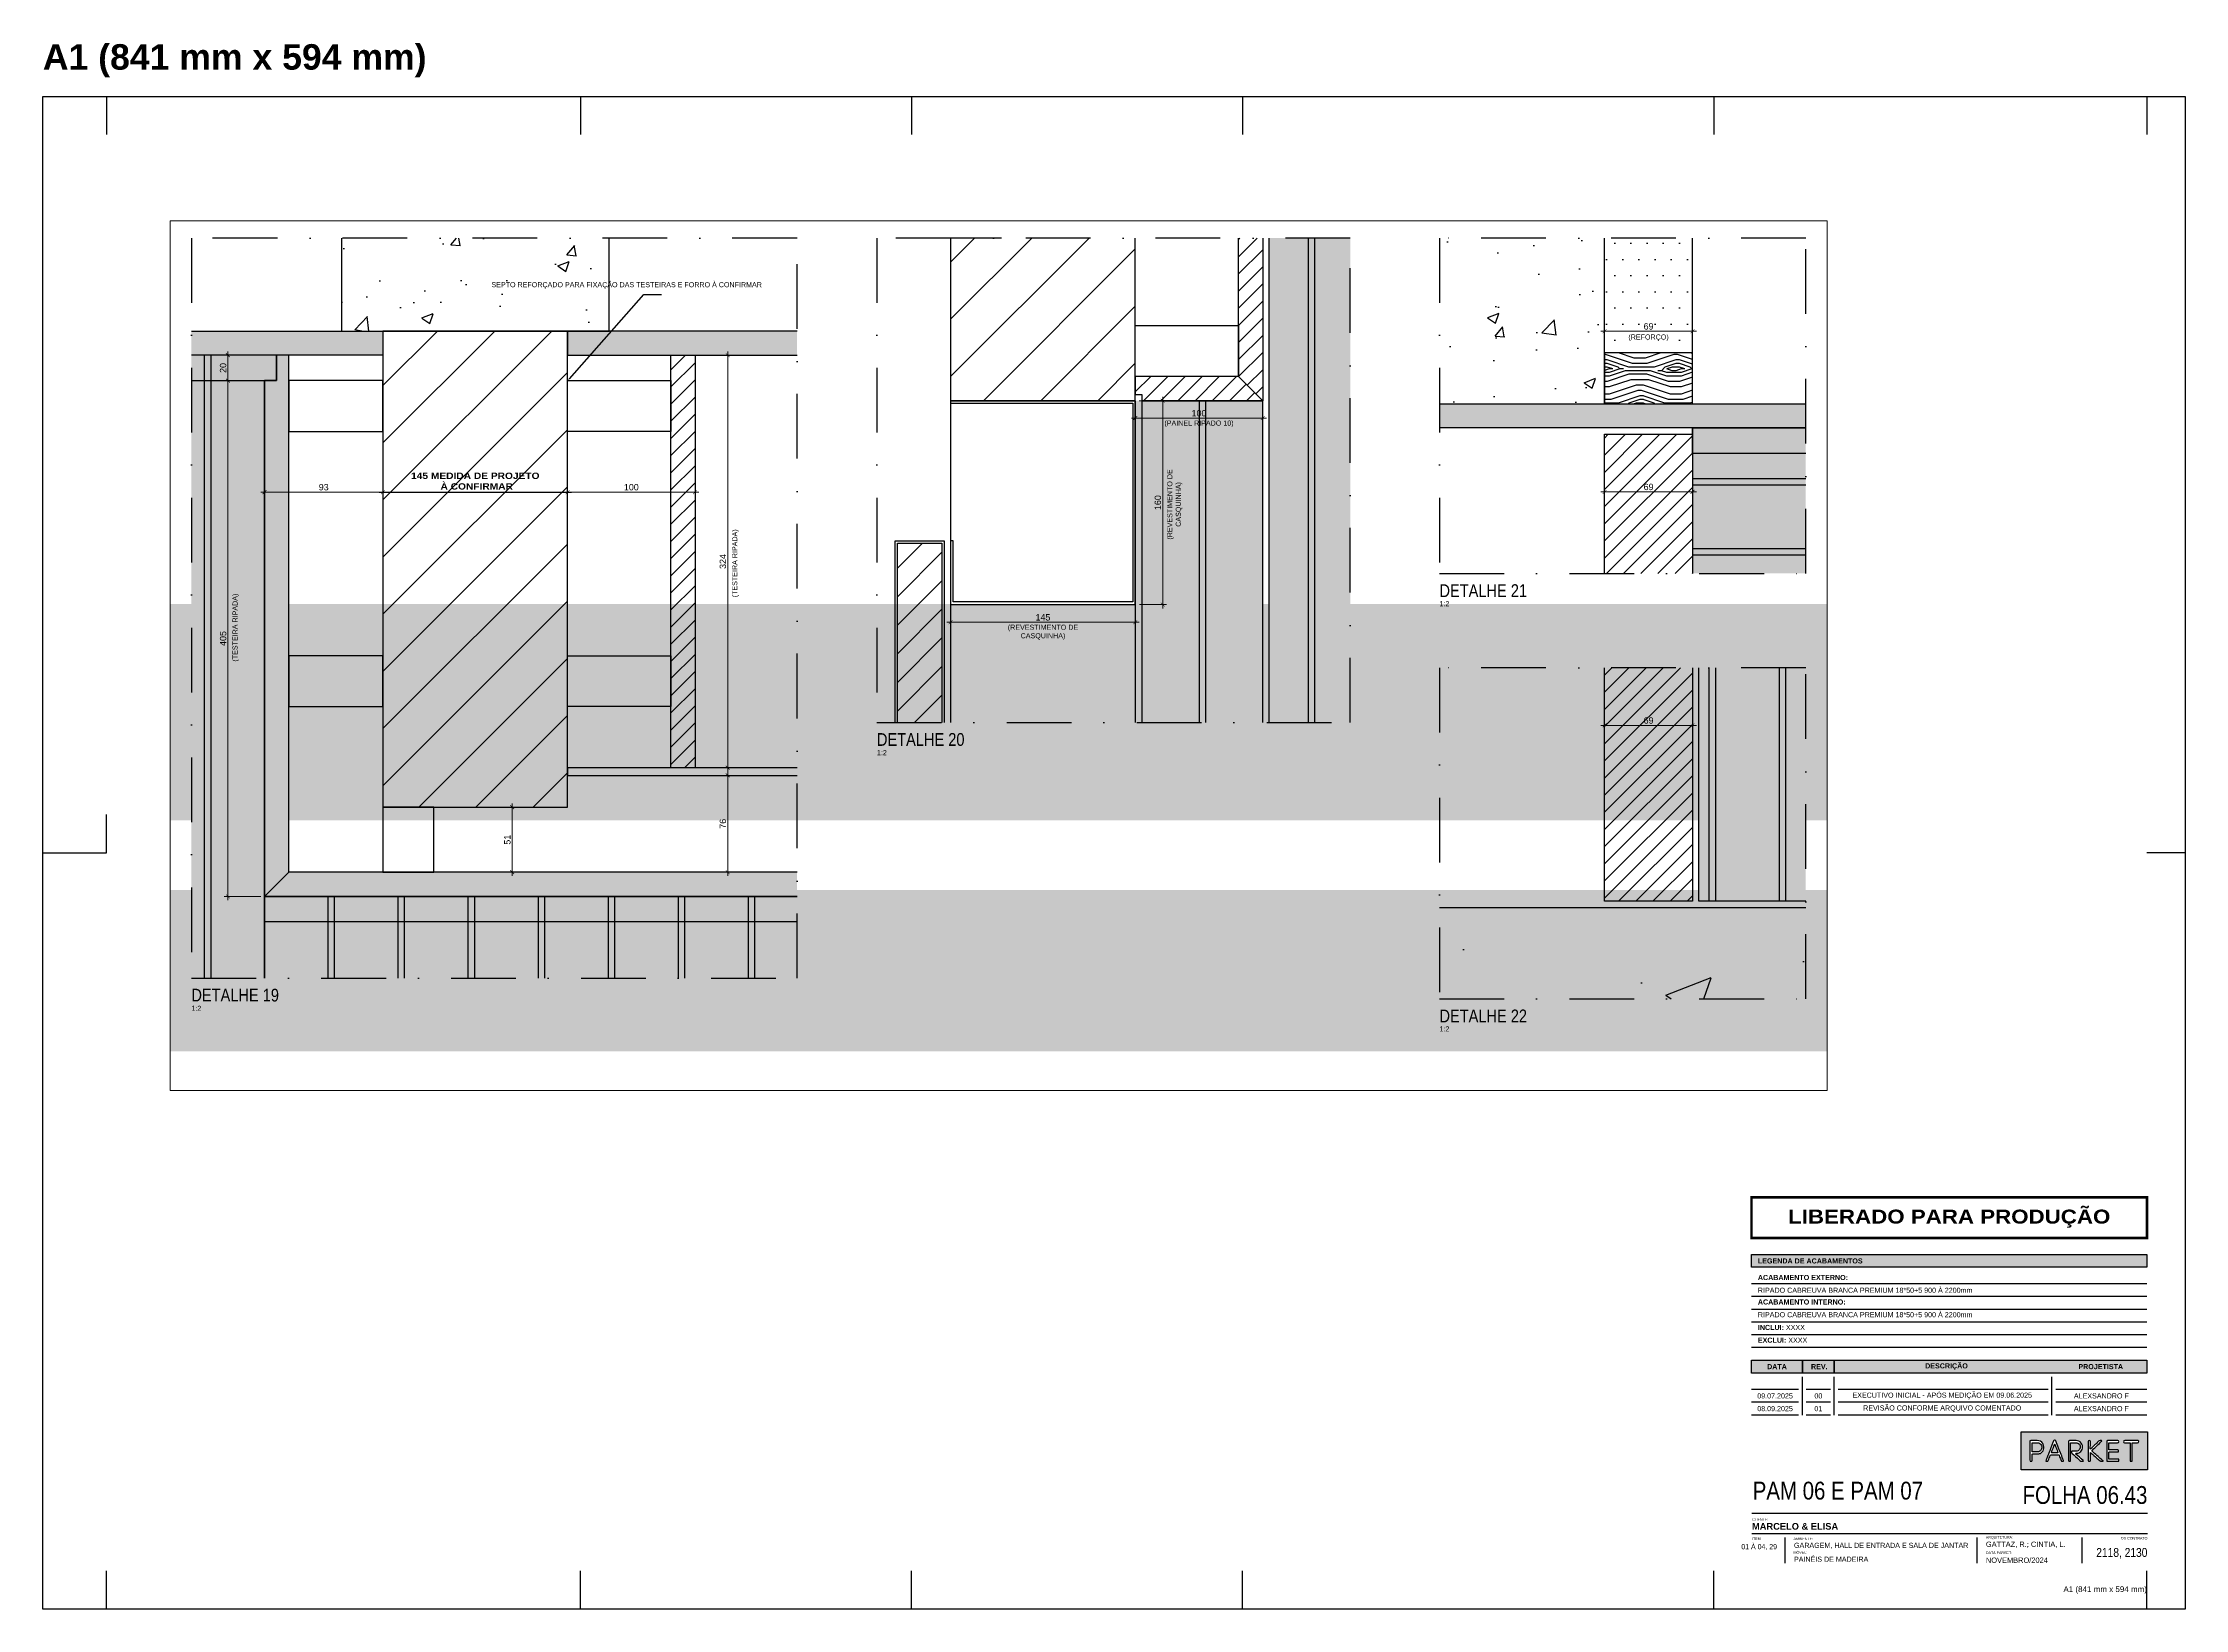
# Paper-space layout '01 ~ 04 + 29 - PAINEL DE MADEIRA_F06' of a CAD drawing. Header units: millimetres. Extents: x 943 to 1784, y 0 to 615.
# The model-space entities are those that its viewports show. They can reach past a viewport. Long polylines and large blocks are cut down to what shows.
import ezdxf
from ezdxf import colors
from ezdxf.entities.mleader import LeaderData, LeaderLine
from ezdxf.enums import TextEntityAlignment as Align
from ezdxf.math import Vec2, Vec3

# ---------------------------------------------------------------- set-up
doc = ezdxf.new("R2010")
doc.units = ezdxf.units.MM
doc.header["$PDMODE"] = 3
for name, pattern in [('CONTINU', [0]), ('TRAÇO 1-1', [9.525, 6.35, -3.175]), ('TRAÇO E PONTO 1-1', [25.4, 12.7, -6.35, 0, -6.35])]:
    doc.linetypes.add(name, pattern=pattern)
doc.layers.add('_VIEWPORT', color=7, linetype='Continuous', plot=False)
doc.layers.add('ARQ-COTA', color=12, linetype='Continuous', lineweight=9)
for name, color, linetype in [('COTAS', 9, 'Continuous'), ('DB 1475.24 - Amanda Rosales e Bruno Haidar - Terreo - Obra$0$ARQ-PISO-01', 8, 'Continuous'), ('FERRAGEM', 3, 'Continuous'), ('FORMATO', 9, 'Continuous'), ('GESSO', 1, 'Continuous'), ('HACHURA', 21, 'Continuous'), ('LAYOUT - carimbo', 7, 'Continuous'), ('MARCENARIA', 4, 'Continuous'), ('MARCENARIA . M', 4, 'Continuous'), ('PAREDE', 94, 'Continuous'), ('PROJEÇÃO', 8, 'Continuous'), ('TEXTO', 105, 'Continuous'), ('TEXTO TRAÇO PONTO', 105, 'TRAÇO E PONTO 1-1')]:
    doc.layers.add(name, color=color, linetype=linetype)
doc.styles.add('1-1', font='arial.ttf', dxfattribs={"height": 0.2})
doc.styles.add('Arial Bold', font='')
doc.styles.add('MEDIDA OFICIAL', font='ariblk.ttf')
doc.styles.add('PADRÃO', font='arial.ttf')
doc.styles.add('PADRÃO NEGRITO', font='arialbd.ttf')
doc.styles.get("Standard").update_dxf_attribs({"font": 'arial.ttf'})
doc.styles.add('TITULO', font='swissck.ttf')
doc.styles.get('Arial Bold').set_extended_font_data('Arial Black')
doc.dimstyles.new('1-2', dxfattribs={"dimscale": 2, "dimtxt": 2.5, "dimasz": 1.5, "dimexe": 1.5, "dimexo": 1.5, "dimtad": 1, "dimtxsty": 'PADRÃO', "dimblk": 'ARCHTICK', "dimcen": 2.5, "dimdle": 1.5, "dimclrd": 9, "dimclre": 9, "dimclrt": 6, "dimadec": 0, "dimazin": 0, "dimtfac": 1, "dimtmove": 0, "dimatfit": 3, "dimfxl": 1.25, "dimlwd": -1, "dimlwe": -1, "dimarcsym": 0})
doc.dimstyles.new('Med. Ofic.1-2', dxfattribs={"dimscale": 2, "dimtxt": 2.5, "dimasz": 1.5, "dimexe": 1.5, "dimexo": 1.5, "dimtad": 1, "dimtxsty": 'MEDIDA OFICIAL', "dimblk": 'ARCHTICK', "dimcen": 2.5, "dimdle": 1.5, "dimclrd": 9, "dimclre": 9, "dimclrt": 10, "dimadec": 0, "dimazin": 0, "dimtfac": 1, "dimtmove": 0, "dimatfit": 3, "dimfxl": 1.25, "dimlwd": -1, "dimlwe": -1, "dimarcsym": 0})

# ---------------------------------------------------------------- blocks, each defined once
blk = doc.blocks.new('A1')
at = {"layer": 'Defpoints', "color": 9}
for p, q in [((826, 594), (826, 579)), ((826, 0), (826, 15))]:
    blk.add_line(p, q, dxfattribs=at)
at = {"layer": 'FORMATO'}
for p, q in [((25, 594), (25, 579)), ((211, 594), (211, 579)), ((341, 594), (341, 579)), ((471, 594), (471, 579)), ((656, 594), (656, 579)), ((25, 297), (25, 312)), ((0, 297), (25, 297)), ((841, 297), (826, 297)), ((25, 0), (25, 15)), ((211, 0), (211, 15)), ((341, 0), (341, 15)), ((471, 0), (471, 15)), ((656, 0), (656, 15))]:
    blk.add_line(p, q, dxfattribs=at)
blk.add_lwpolyline([(0, 594), (841, 594), (841, 0), (0, 0)], close=True, dxfattribs=at)
at = {"layer": 'FORMATO', "color": 8, "insert": (826, 7.5), "char_height": 2.2464, "attachment_point": 6, "style": 'PADRÃO'}
blk.add_mtext_dynamic_manual_height_columns('A1 (841 mm x 594 mm)', width=152.4485, gutter_width=12.5, heights=[0], dxfattribs=at)
blk = doc.blocks.new('LOGO PARKET DWG')
at = {"layer": 'TEXTO', "linetype": 'CONTINU', "true_color": 0x3f3f41}
h = blk.add_hatch(color=250, dxfattribs=at)
h.paths.add_polyline_path([(-36089.1, 12563.6), (-36089.1, 12738.7), (-36671.6, 12738.7), (-36671.6, 12563.6)])
edge = h.paths.add_edge_path(flags=16)
edge.add_spline(control_points=[(-36387.2, 12603.5), (-36394, 12602.3), (-36399.2, 12605), (-36404.1, 12609.8)], knot_values=[12, 12, 12, 12, 13, 13, 13, 13], degree=3, periodic=0)
edge.add_spline(control_points=[(-36404.1, 12609.8), (-36415.1, 12620.3), (-36426.5, 12630.3), (-36437.8, 12640.5)], knot_values=[13, 13, 13, 13, 14, 14, 14, 14], degree=3, periodic=0)
edge.add_spline(control_points=[(-36437.8, 12640.5), (-36439.7, 12642.2), (-36440.7, 12646.1), (-36439.5, 12648.2)], knot_values=[14, 14, 14, 14, 15, 15, 15, 15], degree=3, periodic=0)
edge.add_spline(control_points=[(-36439.5, 12648.2), (-36439, 12649.1), (-36437.5, 12649.6), (-36436.4, 12649.7)], knot_values=[15, 15, 15, 15, 16, 16, 16, 16], degree=3, periodic=0)
edge.add_spline(control_points=[(-36436.4, 12649.7), (-36430.3, 12649.8), (-36424.2, 12649.7), (-36418, 12649.7)], knot_values=[16, 16, 16, 16, 17, 17, 17, 17], degree=3, periodic=0)
edge.add_spline(control_points=[(-36418, 12649.7), (-36411.5, 12649.8), (-36406, 12652), (-36402.1, 12657.3)], knot_values=[17, 17, 17, 17, 18, 18, 18, 18], degree=3, periodic=0)
edge.add_spline(control_points=[(-36402.1, 12657.3), (-36395.2, 12666.8), (-36397.5, 12683.4), (-36410.7, 12687.5)], knot_values=[18, 18, 18, 18, 19, 19, 19, 19], degree=3, periodic=0)
edge.add_spline(control_points=[(-36410.7, 12687.5), (-36413.5, 12688.3), (-36416.4, 12688.8), (-36419.3, 12688.9)], knot_values=[19, 19, 19, 19, 20, 20, 20, 20], degree=3, periodic=0)
edge.add_spline(control_points=[(-36419.3, 12688.9), (-36426.4, 12689.1), (-36433.4, 12688.9), (-36440.5, 12689)], knot_values=[20, 20, 20, 20, 21, 21, 21, 21], degree=3, periodic=0)
edge.add_spline(control_points=[(-36440.5, 12689), (-36442.8, 12689.1), (-36443.3, 12688.2), (-36443.3, 12686.1)], knot_values=[21, 21, 21, 21, 22, 22, 22, 22], degree=3, periodic=0)
edge.add_spline(control_points=[(-36443.3, 12686.1), (-36443.2, 12660), (-36443.3, 12633.9), (-36443.3, 12607.8)], knot_values=[22, 22, 22, 22, 23, 23, 23, 23], degree=3, periodic=0)
edge.add_spline(control_points=[(-36443.3, 12607.8), (-36443.3, 12603.5), (-36443.3, 12603.5), (-36447.6, 12603.5)], knot_values=[23, 23, 23, 23, 24, 24, 24, 24], degree=3, periodic=0)
edge.add_spline(control_points=[(-36447.6, 12603.5), (-36452.9, 12603.5), (-36452.9, 12603.5), (-36452.9, 12608.7)], knot_values=[24, 24, 24, 24, 25, 25, 25, 25], degree=3, periodic=0)
edge.add_spline(control_points=[(-36452.9, 12608.7), (-36452.9, 12622.8), (-36452.9, 12636.9), (-36452.9, 12651)], knot_values=[25, 25, 25, 25, 26, 26, 26, 26], degree=3, periodic=0)
edge.add_spline(control_points=[(-36452.9, 12651), (-36452.9, 12665.7), (-36452.9, 12680.4), (-36452.9, 12695.1)], knot_values=[0, 0, 0, 0, 1, 1, 1, 1], degree=3, periodic=0)
edge.add_spline(control_points=[(-36452.9, 12695.1), (-36452.9, 12698.4), (-36452.5, 12698.7), (-36449.2, 12698.7)], knot_values=[1, 1, 1, 1, 2, 2, 2, 2], degree=3, periodic=0)
edge.add_spline(control_points=[(-36449.2, 12698.7), (-36438.8, 12698.7), (-36428.3, 12698.7), (-36417.8, 12698.7)], knot_values=[2, 2, 2, 2, 3, 3, 3, 3], degree=3, periodic=0)
edge.add_spline(control_points=[(-36417.8, 12698.7), (-36408.3, 12698.6), (-36400.3, 12695.3), (-36394.6, 12687.6)], knot_values=[3, 3, 3, 3, 4, 4, 4, 4], degree=3, periodic=0)
edge.add_spline(control_points=[(-36394.6, 12687.6), (-36389.3, 12680.3), (-36387.4, 12672.1), (-36389.3, 12663.1)], knot_values=[4, 4, 4, 4, 5, 5, 5, 5], degree=3, periodic=0)
edge.add_spline(control_points=[(-36389.3, 12663.1), (-36390.9, 12655.8), (-36394.5, 12649.8), (-36400.6, 12645.3)], knot_values=[5, 5, 5, 5, 6, 6, 6, 6], degree=3, periodic=0)
edge.add_spline(control_points=[(-36400.6, 12645.3), (-36405.6, 12641.6), (-36411.4, 12640.3), (-36417.6, 12640)], knot_values=[6, 6, 6, 6, 7, 7, 7, 7], degree=3, periodic=0)
edge.add_spline(control_points=[(-36417.6, 12640), (-36418.8, 12640), (-36420, 12639.4), (-36421.2, 12639.1)], knot_values=[7, 7, 7, 7, 8, 8, 8, 8], degree=3, periodic=0)
edge.add_spline(control_points=[(-36421.2, 12639.1), (-36420.5, 12638.2), (-36419.8, 12637.2), (-36418.9, 12636.4)], knot_values=[8, 8, 8, 8, 9, 9, 9, 9], degree=3, periodic=0)
edge.add_spline(control_points=[(-36418.9, 12636.4), (-36407.9, 12626.5), (-36396.9, 12616.6), (-36386, 12606.7)], knot_values=[9, 9, 9, 9, 10, 10, 10, 10], degree=3, periodic=0)
edge.add_spline(control_points=[(-36386, 12606.7), (-36385.3, 12606.1), (-36385, 12605.1), (-36384.5, 12604.3)], knot_values=[10, 10, 10, 10, 11, 11, 11, 11], degree=3, periodic=0)
edge.add_spline(control_points=[(-36384.5, 12604.3), (-36385.4, 12604), (-36386.3, 12603.6), (-36387.2, 12603.5)], knot_values=[11, 11, 11, 11, 12, 12, 12, 12], degree=3, periodic=0)
edge = h.paths.add_edge_path(flags=16)
edge.add_spline(control_points=[(-36356.3, 12603.5), (-36362, 12603.5), (-36362, 12603.5), (-36362, 12609.1)], knot_values=[3, 3, 3, 3, 4, 4, 4, 4], degree=3, periodic=0)
edge.add_spline(control_points=[(-36362, 12609.1), (-36362, 12637.7), (-36362, 12666.3), (-36362, 12695)], knot_values=[4, 4, 4, 4, 5, 5, 5, 5], degree=3, periodic=0)
edge.add_spline(control_points=[(-36362, 12695), (-36362, 12698.2), (-36361.7, 12698.6), (-36358.4, 12698.6)], knot_values=[5, 5, 5, 5, 6, 6, 6, 6], degree=3, periodic=0)
edge.add_spline(control_points=[(-36358.4, 12698.6), (-36352.4, 12698.7), (-36352.4, 12698.7), (-36352.4, 12692.6)], knot_values=[6, 6, 6, 6, 7, 7, 7, 7], degree=3, periodic=0)
edge.add_spline(control_points=[(-36352.4, 12692.6), (-36352.4, 12682.2), (-36352.5, 12671.7), (-36352.5, 12661.3)], knot_values=[7, 7, 7, 7, 8, 8, 8, 8], degree=3, periodic=0)
edge.add_spline(control_points=[(-36352.5, 12661.3), (-36352.5, 12660.8), (-36352.4, 12660.4), (-36352.3, 12659.3)], knot_values=[8, 8, 8, 8, 9, 9, 9, 9], degree=3, periodic=0)
edge.add_spline(control_points=[(-36352.3, 12659.3), (-36351.3, 12660.1), (-36350.4, 12660.5), (-36349.8, 12661.1)], knot_values=[9, 9, 9, 9, 10, 10, 10, 10], degree=3, periodic=0)
edge.add_spline(control_points=[(-36349.8, 12661.1), (-36337.9, 12672.7), (-36326, 12684.2), (-36314.3, 12695.8)], knot_values=[10, 10, 10, 10, 11, 11, 11, 11], degree=3, periodic=0)
edge.add_spline(control_points=[(-36314.3, 12695.8), (-36312.3, 12697.8), (-36310.3, 12698.9), (-36307.5, 12698.6)], knot_values=[11, 11, 11, 11, 12, 12, 12, 12], degree=3, periodic=0)
edge.add_spline(control_points=[(-36307.5, 12698.6), (-36305.5, 12698.4), (-36303.4, 12698.7), (-36301.4, 12698.5)], knot_values=[12, 12, 12, 12, 13, 13, 13, 13], degree=3, periodic=0)
edge.add_spline(control_points=[(-36301.4, 12698.5), (-36300.8, 12698.5), (-36300, 12698.1), (-36299.8, 12697.7)], knot_values=[13, 13, 13, 13, 14, 14, 14, 14], degree=3, periodic=0)
edge.add_spline(control_points=[(-36299.8, 12697.7), (-36299.6, 12697.3), (-36300.1, 12696.4), (-36300.5, 12696)], knot_values=[14, 14, 14, 14, 15, 15, 15, 15], degree=3, periodic=0)
edge.add_spline(control_points=[(-36300.5, 12696), (-36314.4, 12682.3), (-36328.4, 12668.6), (-36342.4, 12655)], knot_values=[15, 15, 15, 15, 16, 16, 16, 16], degree=3, periodic=0)
edge.add_spline(control_points=[(-36342.4, 12655), (-36342.7, 12654.7), (-36343, 12654.4), (-36343.3, 12654.1)], knot_values=[16, 16, 16, 16, 17, 17, 17, 17], degree=3, periodic=0)
edge.add_spline(control_points=[(-36343.3, 12654.1), (-36346, 12651.4), (-36345.9, 12651.4), (-36343.1, 12648.9)], knot_values=[17, 17, 17, 17, 18, 18, 18, 18], degree=3, periodic=0)
edge.add_spline(control_points=[(-36343.1, 12648.9), (-36329.2, 12636.7), (-36315.3, 12624.4), (-36301.4, 12612.1)], knot_values=[18, 18, 18, 18, 19, 19, 19, 19], degree=3, periodic=0)
edge.add_spline(control_points=[(-36301.4, 12612.1), (-36299.6, 12610.5), (-36297.8, 12608.9), (-36295.9, 12607.4)], knot_values=[19, 19, 19, 19, 20, 20, 20, 20], degree=3, periodic=0)
edge.add_spline(control_points=[(-36295.9, 12607.4), (-36294.8, 12606.6), (-36293.6, 12605.9), (-36292.5, 12605.2)], knot_values=[20, 20, 20, 20, 21, 21, 21, 21], degree=3, periodic=0)
edge.add_spline(control_points=[(-36292.5, 12605.2), (-36292.8, 12604.8), (-36293, 12604.4), (-36293.3, 12604)], knot_values=[21, 21, 21, 21, 22, 22, 22, 22], degree=3, periodic=0)
edge.add_spline(control_points=[(-36295.5, 12603.5), (-36294.8, 12603.5), (-36294, 12603.8), (-36293.3, 12604)], knot_values=[22, 22, 22, 22, 23, 23, 23, 23], degree=3, periodic=0)
edge.add_spline(control_points=[(-36295.5, 12603.5), (-36298.5, 12603.4), (-36301.6, 12603.4), (-36304.6, 12603.5)], knot_values=[23, 23, 23, 23, 24, 24, 24, 24], degree=3, periodic=0)
edge.add_spline(control_points=[(-36304.6, 12603.5), (-36305.6, 12603.6), (-36306.7, 12604.2), (-36307.4, 12604.8)], knot_values=[24, 24, 24, 24, 25, 25, 25, 25], degree=3, periodic=0)
edge.add_spline(control_points=[(-36307.4, 12604.8), (-36317.2, 12613.3), (-36326.9, 12621.8), (-36336.6, 12630.4)], knot_values=[25, 25, 25, 25, 26, 26, 26, 26], degree=3, periodic=0)
edge.add_spline(control_points=[(-36336.6, 12630.4), (-36341, 12634.2), (-36345.4, 12638.1), (-36349.8, 12642)], knot_values=[26, 26, 26, 26, 27, 27, 27, 27], degree=3, periodic=0)
edge.add_spline(control_points=[(-36349.8, 12642), (-36350.4, 12642.5), (-36351.1, 12642.9), (-36352.4, 12643.8)], knot_values=[27, 27, 27, 27, 28, 28, 28, 28], degree=3, periodic=0)
edge.add_spline(control_points=[(-36352.4, 12643.8), (-36352.4, 12642), (-36352.4, 12641), (-36352.4, 12640.1)], knot_values=[0, 0, 0, 0, 1, 1, 1, 1], degree=3, periodic=0)
edge.add_spline(control_points=[(-36352.4, 12640.1), (-36352.4, 12629.1), (-36352.4, 12618.2), (-36352.4, 12607.3)], knot_values=[1, 1, 1, 1, 2, 2, 2, 2], degree=3, periodic=0)
edge.add_spline(control_points=[(-36352.4, 12607.3), (-36352.5, 12603.7), (-36352.7, 12603.5), (-36356.3, 12603.5)], knot_values=[2, 2, 2, 2, 3, 3, 3, 3], degree=3, periodic=0)
edge = h.paths.add_edge_path(flags=16)
edge.add_spline(control_points=[(-36476, 12606.4), (-36475.1, 12604.3), (-36475.5, 12603.5), (-36477.9, 12603.5)], knot_values=[11, 11, 11, 11, 12, 12, 12, 12], degree=3, periodic=0)
edge.add_spline(control_points=[(-36477.9, 12603.5), (-36487.1, 12603.6), (-36484.7, 12602.5), (-36488.2, 12610.8)], knot_values=[12, 12, 12, 12, 13, 13, 13, 13], degree=3, periodic=0)
edge.add_spline(control_points=[(-36488.2, 12610.8), (-36491.1, 12617.5), (-36493.8, 12624.4), (-36496.8, 12631.1)], knot_values=[13, 13, 13, 13, 14, 14, 14, 14], degree=3, periodic=0)
edge.add_spline(control_points=[(-36496.8, 12631.1), (-36497.2, 12632), (-36498.7, 12632.9), (-36499.6, 12632.9)], knot_values=[14, 14, 14, 14, 15, 15, 15, 15], degree=3, periodic=0)
edge.add_spline(control_points=[(-36499.6, 12632.9), (-36511, 12633), (-36522.5, 12633), (-36533.9, 12633)], knot_values=[15, 15, 15, 15, 16, 16, 16, 16], degree=3, periodic=0)
edge.add_spline(control_points=[(-36533.9, 12633), (-36535.8, 12633), (-36536.8, 12632.2), (-36537.5, 12630.3)], knot_values=[16, 16, 16, 16, 17, 17, 17, 17], degree=3, periodic=0)
edge.add_spline(control_points=[(-36537.5, 12630.3), (-36540.5, 12622.6), (-36543.7, 12614.9), (-36546.7, 12607.2)], knot_values=[17, 17, 17, 17, 18, 18, 18, 18], degree=3, periodic=0)
edge.add_spline(control_points=[(-36546.7, 12607.2), (-36547.9, 12604.2), (-36549.7, 12602.6), (-36552.5, 12603.5)], knot_values=[18, 18, 18, 18, 19, 19, 19, 19], degree=3, periodic=0)
edge.add_spline(control_points=[(-36552.5, 12603.5), (-36558.7, 12603.4), (-36558.9, 12603.4), (-36556.6, 12609.3)], knot_values=[0, 0, 0, 0, 1, 1, 1, 1], degree=3, periodic=0)
edge.add_spline(control_points=[(-36556.6, 12609.3), (-36554.5, 12614.7), (-36552.4, 12620), (-36550.2, 12625.4)], knot_values=[1, 1, 1, 1, 2, 2, 2, 2], degree=3, periodic=0)
edge.add_spline(control_points=[(-36550.2, 12625.4), (-36547.5, 12632.2), (-36544.7, 12639), (-36542, 12645.9)], knot_values=[2, 2, 2, 2, 3, 3, 3, 3], degree=3, periodic=0)
edge.add_spline(control_points=[(-36542, 12645.9), (-36539.4, 12652.4), (-36536.9, 12658.9), (-36534.3, 12665.4)], knot_values=[3, 3, 3, 3, 4, 4, 4, 4], degree=3, periodic=0)
edge.add_spline(control_points=[(-36534.3, 12665.4), (-36532.2, 12670.8), (-36530, 12676.2), (-36527.9, 12681.5)], knot_values=[4, 4, 4, 4, 5, 5, 5, 5], degree=3, periodic=0)
edge.add_spline(control_points=[(-36527.9, 12681.5), (-36525.8, 12686.7), (-36523.7, 12691.9), (-36521.8, 12697.2)], knot_values=[5, 5, 5, 5, 6, 6, 6, 6], degree=3, periodic=0)
edge.add_spline(control_points=[(-36521.8, 12697.2), (-36521, 12699.3), (-36519.8, 12700.2), (-36517.7, 12700)], knot_values=[6, 6, 6, 6, 7, 7, 7, 7], degree=3, periodic=0)
edge.add_spline(control_points=[(-36517.7, 12700), (-36515.6, 12699.9), (-36513.4, 12700.8), (-36512.2, 12697.6)], knot_values=[7, 7, 7, 7, 8, 8, 8, 8], degree=3, periodic=0)
edge.add_spline(control_points=[(-36512.2, 12697.6), (-36507.9, 12686.3), (-36503.2, 12675.2), (-36498.8, 12664.1)], knot_values=[8, 8, 8, 8, 9, 9, 9, 9], degree=3, periodic=0)
edge.add_spline(control_points=[(-36498.8, 12664.1), (-36494.9, 12654.3), (-36491.2, 12644.6), (-36487.4, 12634.9)], knot_values=[9, 9, 9, 9, 10, 10, 10, 10], degree=3, periodic=0)
edge.add_spline(control_points=[(-36487.4, 12634.9), (-36483.6, 12625.4), (-36479.8, 12615.9), (-36476, 12606.4)], knot_values=[10, 10, 10, 10, 11, 11, 11, 11], degree=3, periodic=0)
edge = h.paths.add_edge_path(flags=0)
edge.add_spline(control_points=[(-36502.2, 12645.2), (-36501.5, 12643.6), (-36502, 12642.7), (-36503.8, 12642.7)], knot_values=[4, 4, 4, 4, 5, 5, 5, 5], degree=3, periodic=0)
edge.add_spline(control_points=[(-36503.8, 12642.7), (-36512.6, 12642.7), (-36521.4, 12642.7), (-36530.2, 12642.7)], knot_values=[3, 3, 3, 3, 4, 4, 4, 4], degree=3, periodic=0)
edge.add_spline(control_points=[(-36530.2, 12642.7), (-36531.8, 12642.7), (-36532.3, 12643.6), (-36531.7, 12645)], knot_values=[2, 2, 2, 2, 3, 3, 3, 3], degree=3, periodic=0)
edge.add_spline(control_points=[(-36531.7, 12645), (-36527, 12657.2), (-36522.3, 12669.3), (-36517.5, 12681.4)], knot_values=[1, 1, 1, 1, 2, 2, 2, 2], degree=3, periodic=0)
edge.add_spline(control_points=[(-36517.5, 12681.4), (-36517.5, 12681.5), (-36517.4, 12681.5), (-36516.7, 12682.1)], knot_values=[0, 0, 0, 0, 1, 1, 1, 1], degree=3, periodic=0)
edge.add_spline(control_points=[(-36516.7, 12682.1), (-36515.4, 12678.9), (-36514.2, 12675.9), (-36513, 12673)], knot_values=[7, 7, 7, 7, 8, 8, 8, 8], degree=3, periodic=0)
edge.add_spline(control_points=[(-36513, 12673), (-36510.2, 12665.9), (-36507.5, 12658.8), (-36504.7, 12651.7)], knot_values=[6, 6, 6, 6, 7, 7, 7, 7], degree=3, periodic=0)
edge.add_spline(control_points=[(-36504.7, 12651.7), (-36503.9, 12649.5), (-36503, 12647.3), (-36502.2, 12645.2)], knot_values=[5, 5, 5, 5, 6, 6, 6, 6], degree=3, periodic=0)
edge = h.paths.add_edge_path(flags=16)
edge.add_spline(control_points=[(-36273.3, 12603.5), (-36276.8, 12603.5), (-36277.1, 12603.7), (-36277.1, 12607.2)], knot_values=[21, 21, 21, 21, 22, 22, 22, 22], degree=3, periodic=0)
edge.add_spline(control_points=[(-36277.1, 12607.2), (-36277.1, 12621.9), (-36277.1, 12636.6), (-36277.1, 12651.2)], knot_values=[22, 22, 22, 22, 23, 23, 23, 23], degree=3, periodic=0)
edge.add_spline(control_points=[(-36277.1, 12651.2), (-36277.1, 12665.9), (-36277.1, 12680.5), (-36277.1, 12695.1)], knot_values=[0, 0, 0, 0, 1, 1, 1, 1], degree=3, periodic=0)
edge.add_spline(control_points=[(-36277.1, 12695.1), (-36277.1, 12698.3), (-36276.7, 12698.6), (-36273.4, 12698.6)], knot_values=[1, 1, 1, 1, 2, 2, 2, 2], degree=3, periodic=0)
edge.add_spline(control_points=[(-36273.4, 12698.6), (-36257.3, 12698.6), (-36241.2, 12698.6), (-36225.1, 12698.6)], knot_values=[2, 2, 2, 2, 3, 3, 3, 3], degree=3, periodic=0)
edge.add_spline(control_points=[(-36225.1, 12698.6), (-36221.6, 12698.6), (-36221.3, 12698.4), (-36221.3, 12694.9)], knot_values=[3, 3, 3, 3, 4, 4, 4, 4], degree=3, periodic=0)
edge.add_spline(control_points=[(-36221.3, 12694.9), (-36221.3, 12688.2), (-36221, 12689), (-36227.3, 12689)], knot_values=[4, 4, 4, 4, 5, 5, 5, 5], degree=3, periodic=0)
edge.add_spline(control_points=[(-36227.3, 12689), (-36239.8, 12689), (-36252.3, 12688.9), (-36264.9, 12689)], knot_values=[5, 5, 5, 5, 6, 6, 6, 6], degree=3, periodic=0)
edge.add_spline(control_points=[(-36264.9, 12689), (-36267, 12689), (-36267.6, 12688.4), (-36267.6, 12686.3)], knot_values=[6, 6, 6, 6, 7, 7, 7, 7], degree=3, periodic=0)
edge.add_spline(control_points=[(-36267.6, 12686.3), (-36267.5, 12677.3), (-36267.6, 12668.3), (-36267.6, 12659.4)], knot_values=[7, 7, 7, 7, 8, 8, 8, 8], degree=3, periodic=0)
edge.add_spline(control_points=[(-36267.6, 12659.4), (-36267.6, 12656), (-36267.4, 12655.9), (-36264, 12655.9)], knot_values=[8, 8, 8, 8, 9, 9, 9, 9], degree=3, periodic=0)
edge.add_spline(control_points=[(-36264, 12655.9), (-36251.4, 12655.9), (-36238.8, 12655.9), (-36226.3, 12655.9)], knot_values=[9, 9, 9, 9, 10, 10, 10, 10], degree=3, periodic=0)
edge.add_spline(control_points=[(-36226.3, 12655.9), (-36222.5, 12655.9), (-36222.1, 12655.5), (-36222.1, 12651.7)], knot_values=[10, 10, 10, 10, 11, 11, 11, 11], degree=3, periodic=0)
edge.add_spline(control_points=[(-36222.1, 12651.7), (-36222.1, 12651.2), (-36222.1, 12650.7), (-36222.1, 12650.2)], knot_values=[11, 11, 11, 11, 12, 12, 12, 12], degree=3, periodic=0)
edge.add_spline(control_points=[(-36222.1, 12650.2), (-36222.1, 12646.7), (-36222.6, 12646.3), (-36226, 12646.3)], knot_values=[12, 12, 12, 12, 13, 13, 13, 13], degree=3, periodic=0)
edge.add_spline(control_points=[(-36226, 12646.3), (-36238.9, 12646.3), (-36251.7, 12646.2), (-36264.5, 12646.3)], knot_values=[13, 13, 13, 13, 14, 14, 14, 14], degree=3, periodic=0)
edge.add_spline(control_points=[(-36264.5, 12646.3), (-36267.1, 12646.4), (-36267.6, 12645.5), (-36267.6, 12643.2)], knot_values=[14, 14, 14, 14, 15, 15, 15, 15], degree=3, periodic=0)
edge.add_spline(control_points=[(-36267.6, 12643.2), (-36267.5, 12634.2), (-36267.5, 12625.2), (-36267.5, 12616.2)], knot_values=[15, 15, 15, 15, 16, 16, 16, 16], degree=3, periodic=0)
edge.add_spline(control_points=[(-36267.5, 12616.2), (-36267.5, 12613), (-36267.5, 12613), (-36264.2, 12613)], knot_values=[16, 16, 16, 16, 17, 17, 17, 17], degree=3, periodic=0)
edge.add_spline(control_points=[(-36264.2, 12613), (-36251, 12613.1), (-36237.7, 12613.1), (-36224.4, 12613.1)], knot_values=[17, 17, 17, 17, 18, 18, 18, 18], degree=3, periodic=0)
edge.add_spline(control_points=[(-36224.4, 12613.1), (-36221.4, 12613.1), (-36221, 12612.6), (-36221, 12609.5)], knot_values=[18, 18, 18, 18, 19, 19, 19, 19], degree=3, periodic=0)
edge.add_spline(control_points=[(-36221, 12609.5), (-36220.9, 12603.5), (-36220.9, 12603.5), (-36227, 12603.5)], knot_values=[19, 19, 19, 19, 20, 20, 20, 20], degree=3, periodic=0)
edge.add_spline(control_points=[(-36227, 12603.5), (-36242.4, 12603.5), (-36257.9, 12603.5), (-36273.3, 12603.5)], knot_values=[20, 20, 20, 20, 21, 21, 21, 21], degree=3, periodic=0)
edge = h.paths.add_edge_path(flags=16)
edge.add_spline(control_points=[(-36567.2, 12665.3), (-36567.8, 12655.5), (-36572, 12647.6), (-36580, 12641.9)], knot_values=[5, 5, 5, 5, 6, 6, 6, 6], degree=3, periodic=0)
edge.add_spline(control_points=[(-36580, 12641.9), (-36584, 12639), (-36588.5, 12637.2), (-36593.5, 12637.2)], knot_values=[6, 6, 6, 6, 7, 7, 7, 7], degree=3, periodic=0)
edge.add_spline(control_points=[(-36593.5, 12637.2), (-36601.4, 12637), (-36609.3, 12637), (-36617.2, 12637)], knot_values=[7, 7, 7, 7, 8, 8, 8, 8], degree=3, periodic=0)
edge.add_spline(control_points=[(-36617.2, 12637), (-36621.4, 12637), (-36621.5, 12636.9), (-36621.5, 12632.6)], knot_values=[8, 8, 8, 8, 9, 9, 9, 9], degree=3, periodic=0)
edge.add_spline(control_points=[(-36621.5, 12632.6), (-36621.5, 12624.2), (-36621.4, 12615.8), (-36621.5, 12607.4)], knot_values=[9, 9, 9, 9, 10, 10, 10, 10], degree=3, periodic=0)
edge.add_spline(control_points=[(-36621.5, 12607.4), (-36621.5, 12603.9), (-36621.9, 12603.5), (-36625.4, 12603.5)], knot_values=[10, 10, 10, 10, 11, 11, 11, 11], degree=3, periodic=0)
edge.add_spline(control_points=[(-36625.4, 12603.5), (-36631.6, 12603.4), (-36631.6, 12603.4), (-36631.6, 12609.7)], knot_values=[11, 11, 11, 11, 12, 12, 12, 12], degree=3, periodic=0)
edge.add_spline(control_points=[(-36631.6, 12609.7), (-36631.6, 12623.5), (-36631.6, 12637.4), (-36631.6, 12651.2)], knot_values=[12, 12, 12, 12, 13, 13, 13, 13], degree=3, periodic=0)
edge.add_spline(control_points=[(-36631.6, 12651.2), (-36631.6, 12665.7), (-36631.6, 12680.2), (-36631.6, 12694.8)], knot_values=[0, 0, 0, 0, 1, 1, 1, 1], degree=3, periodic=0)
edge.add_spline(control_points=[(-36631.6, 12694.8), (-36631.6, 12698.3), (-36631.2, 12698.7), (-36627.7, 12698.7)], knot_values=[1, 1, 1, 1, 2, 2, 2, 2], degree=3, periodic=0)
edge.add_spline(control_points=[(-36627.7, 12698.7), (-36617.5, 12698.7), (-36607.4, 12698.6), (-36597.2, 12698.7)], knot_values=[2, 2, 2, 2, 3, 3, 3, 3], degree=3, periodic=0)
edge.add_spline(control_points=[(-36597.2, 12698.7), (-36586.5, 12698.8), (-36578, 12694.6), (-36572.1, 12685.7)], knot_values=[3, 3, 3, 3, 4, 4, 4, 4], degree=3, periodic=0)
edge.add_spline(control_points=[(-36572.1, 12685.7), (-36568, 12679.5), (-36566.8, 12672.6), (-36567.2, 12665.3)], knot_values=[4, 4, 4, 4, 5, 5, 5, 5], degree=3, periodic=0)
edge = h.paths.add_edge_path(flags=0)
edge.add_spline(control_points=[(-36578.2, 12676.3), (-36575.7, 12668.8), (-36576.2, 12661.7), (-36580.3, 12655.1)], knot_values=[4, 4, 4, 4, 5, 5, 5, 5], degree=3, periodic=0)
edge.add_spline(control_points=[(-36580.3, 12655.1), (-36583.4, 12650.1), (-36588.2, 12647.1), (-36594, 12646.8)], knot_values=[3, 3, 3, 3, 4, 4, 4, 4], degree=3, periodic=0)
edge.add_spline(control_points=[(-36594, 12646.8), (-36602.3, 12646.3), (-36610.7, 12646.6), (-36619.1, 12646.5)], knot_values=[2, 2, 2, 2, 3, 3, 3, 3], degree=3, periodic=0)
edge.add_spline(control_points=[(-36619.1, 12646.5), (-36621, 12646.5), (-36621.5, 12647.5), (-36621.5, 12649.3)], knot_values=[1, 1, 1, 1, 2, 2, 2, 2], degree=3, periodic=0)
edge.add_spline(control_points=[(-36621.5, 12649.3), (-36621.4, 12655.5), (-36621.5, 12661.7), (-36621.5, 12667.9)], knot_values=[0, 0, 0, 0, 1, 1, 1, 1], degree=3, periodic=0)
edge.add_spline(control_points=[(-36621.5, 12667.9), (-36621.5, 12673.9), (-36621.4, 12680), (-36621.5, 12686)], knot_values=[8, 8, 8, 8, 9, 9, 9, 9], degree=3, periodic=0)
edge.add_spline(control_points=[(-36621.5, 12686), (-36621.5, 12688.1), (-36620.9, 12689), (-36618.7, 12689)], knot_values=[7, 7, 7, 7, 8, 8, 8, 8], degree=3, periodic=0)
edge.add_spline(control_points=[(-36618.7, 12689), (-36611, 12688.9), (-36603.4, 12689), (-36595.8, 12689)], knot_values=[6, 6, 6, 6, 7, 7, 7, 7], degree=3, periodic=0)
edge.add_spline(control_points=[(-36595.8, 12689), (-36588.2, 12689), (-36580.7, 12683.6), (-36578.2, 12676.3)], knot_values=[5, 5, 5, 5, 6, 6, 6, 6], degree=3, periodic=0)
edge = h.paths.add_edge_path(flags=16)
edge.add_spline(control_points=[(-36195.6, 12689), (-36198.8, 12689), (-36199.1, 12689.3), (-36199.2, 12692.4)], knot_values=[6, 6, 6, 6, 7, 7, 7, 7], degree=3, periodic=0)
edge.add_spline(control_points=[(-36199.2, 12692.4), (-36199.2, 12699.4), (-36199.3, 12698.7), (-36192.9, 12698.7)], knot_values=[7, 7, 7, 7, 8, 8, 8, 8], degree=3, periodic=0)
edge.add_spline(control_points=[(-36192.9, 12698.7), (-36172.7, 12698.7), (-36152.5, 12698.7), (-36132.2, 12698.7)], knot_values=[8, 8, 8, 8, 9, 9, 9, 9], degree=3, periodic=0)
edge.add_spline(control_points=[(-36132.2, 12698.7), (-36130, 12698.7), (-36129.1, 12697.9), (-36129.1, 12695.7)], knot_values=[9, 9, 9, 9, 10, 10, 10, 10], degree=3, periodic=0)
edge.add_spline(control_points=[(-36129.1, 12695.7), (-36129.2, 12687.8), (-36128.5, 12689), (-36135.6, 12689)], knot_values=[10, 10, 10, 10, 11, 11, 11, 11], degree=3, periodic=0)
edge.add_spline(control_points=[(-36135.6, 12689), (-36142.6, 12688.9), (-36149.5, 12688.9), (-36156.5, 12689)], knot_values=[11, 11, 11, 11, 12, 12, 12, 12], degree=3, periodic=0)
edge.add_spline(control_points=[(-36156.5, 12689), (-36158.7, 12689.1), (-36159.4, 12688.4), (-36159.4, 12686.2)], knot_values=[12, 12, 12, 12, 13, 13, 13, 13], degree=3, periodic=0)
edge.add_spline(control_points=[(-36159.4, 12686.2), (-36159.3, 12672.8), (-36159.4, 12659.5), (-36159.4, 12646.2)], knot_values=[13, 13, 13, 13, 14, 14, 14, 14], degree=3, periodic=0)
edge.add_spline(control_points=[(-36159.4, 12646.2), (-36159.4, 12633), (-36159.4, 12619.8), (-36159.4, 12606.6)], knot_values=[0, 0, 0, 0, 1, 1, 1, 1], degree=3, periodic=0)
edge.add_spline(control_points=[(-36159.4, 12606.6), (-36159.4, 12603.5), (-36159.6, 12603.3), (-36162.6, 12603.3)], knot_values=[1, 1, 1, 1, 2, 2, 2, 2], degree=3, periodic=0)
edge.add_spline(control_points=[(-36162.6, 12603.3), (-36169.7, 12603.2), (-36168.9, 12602.8), (-36168.9, 12609.4)], knot_values=[2, 2, 2, 2, 3, 3, 3, 3], degree=3, periodic=0)
edge.add_spline(control_points=[(-36168.9, 12609.4), (-36168.9, 12635.1), (-36168.9, 12660.8), (-36168.8, 12686.4)], knot_values=[3, 3, 3, 3, 4, 4, 4, 4], degree=3, periodic=0)
edge.add_spline(control_points=[(-36168.8, 12686.4), (-36168.8, 12688.6), (-36169.6, 12689), (-36171.5, 12689)], knot_values=[4, 4, 4, 4, 5, 5, 5, 5], degree=3, periodic=0)
edge.add_spline(control_points=[(-36171.5, 12689), (-36179.5, 12689), (-36187.6, 12689), (-36195.6, 12689)], knot_values=[5, 5, 5, 5, 6, 6, 6, 6], degree=3, periodic=0)
at = {"layer": 'MARCENARIA . M', "color": 250, "true_color": 0x3f3f41}
blk.add_lwpolyline([(-36671.6, 12738.7), (-36089.1, 12738.7), (-36089.1, 12563.6), (-36671.6, 12563.6)], close=True, dxfattribs=at)
at = {"layer": 'TEXTO', "color": 250, "linetype": 'CONTINU', "true_color": 0x3f3f41}
for points, knots in [([(-36631.6, 12651.2), (-36631.6, 12665.7), (-36631.6, 12680.2), (-36631.6, 12694.8), (-36631.6, 12698.3), (-36631.2, 12698.7), (-36627.7, 12698.7), (-36617.5, 12698.7), (-36607.4, 12698.6), (-36597.2, 12698.7), (-36586.5, 12698.8), (-36578, 12694.6), (-36572.1, 12685.7), (-36568, 12679.5), (-36566.8, 12672.6), (-36567.2, 12665.3), (-36567.8, 12655.5), (-36572, 12647.6), (-36580, 12641.9), (-36584, 12639), (-36588.5, 12637.2), (-36593.5, 12637.2), (-36601.4, 12637), (-36609.3, 12637), (-36617.2, 12637), (-36621.4, 12637), (-36621.5, 12636.9), (-36621.5, 12632.6), (-36621.5, 12624.2), (-36621.4, 12615.8), (-36621.5, 12607.4), (-36621.5, 12603.9), (-36621.9, 12603.5), (-36625.4, 12603.5), (-36631.6, 12603.4), (-36631.6, 12603.4), (-36631.6, 12609.7), (-36631.6, 12623.5), (-36631.6, 12637.4), (-36631.6, 12651.2)], [0, 0, 0, 0, 1, 1, 1, 2, 2, 2, 3, 3, 3, 4, 4, 4, 5, 5, 5, 6, 6, 6, 7, 7, 7, 8, 8, 8, 9, 9, 9, 10, 10, 10, 11, 11, 11, 12, 12, 12, 13, 13, 13, 13]), ([(-36621.5, 12667.9), (-36621.5, 12661.7), (-36621.4, 12655.5), (-36621.5, 12649.3), (-36621.5, 12647.5), (-36621, 12646.5), (-36619.1, 12646.5), (-36610.7, 12646.6), (-36602.3, 12646.3), (-36594, 12646.8), (-36588.2, 12647.1), (-36583.4, 12650.1), (-36580.3, 12655.1), (-36576.2, 12661.7), (-36575.7, 12668.8), (-36578.2, 12676.3), (-36580.7, 12683.6), (-36588.2, 12689), (-36595.8, 12689), (-36603.4, 12689), (-36611, 12688.9), (-36618.7, 12689), (-36620.9, 12689), (-36621.5, 12688.1), (-36621.5, 12686), (-36621.4, 12680), (-36621.5, 12673.9), (-36621.5, 12667.9)], [0, 0, 0, 0, 1, 1, 1, 2, 2, 2, 3, 3, 3, 4, 4, 4, 5, 5, 5, 6, 6, 6, 7, 7, 7, 8, 8, 8, 9, 9, 9, 9]), ([(-36552.5, 12603.5), (-36558.7, 12603.4), (-36558.9, 12603.4), (-36556.6, 12609.3), (-36554.5, 12614.7), (-36552.4, 12620), (-36550.2, 12625.4), (-36547.5, 12632.2), (-36544.7, 12639), (-36542, 12645.9), (-36539.4, 12652.4), (-36536.9, 12658.9), (-36534.3, 12665.4), (-36532.2, 12670.8), (-36530, 12676.2), (-36527.9, 12681.5), (-36525.8, 12686.7), (-36523.7, 12691.9), (-36521.8, 12697.2), (-36521, 12699.3), (-36519.8, 12700.2), (-36517.7, 12700), (-36515.6, 12699.9), (-36513.4, 12700.8), (-36512.2, 12697.6), (-36507.9, 12686.3), (-36503.2, 12675.2), (-36498.8, 12664.1), (-36494.9, 12654.3), (-36491.2, 12644.6), (-36487.4, 12634.9), (-36483.6, 12625.4), (-36479.8, 12615.9), (-36476, 12606.4), (-36475.1, 12604.3), (-36475.5, 12603.5), (-36477.9, 12603.5), (-36487.1, 12603.6), (-36484.7, 12602.5), (-36488.2, 12610.8), (-36491.1, 12617.5), (-36493.8, 12624.4), (-36496.8, 12631.1), (-36497.2, 12632), (-36498.7, 12632.9), (-36499.6, 12632.9), (-36511, 12633), (-36522.5, 12633), (-36533.9, 12633), (-36535.8, 12633), (-36536.8, 12632.2), (-36537.5, 12630.3), (-36540.5, 12622.6), (-36543.7, 12614.9), (-36546.7, 12607.2), (-36547.9, 12604.2), (-36549.7, 12602.6), (-36552.5, 12603.5)], [0, 0, 0, 0, 1, 1, 1, 2, 2, 2, 3, 3, 3, 4, 4, 4, 5, 5, 5, 6, 6, 6, 7, 7, 7, 8, 8, 8, 9, 9, 9, 10, 10, 10, 11, 11, 11, 12, 12, 12, 13, 13, 13, 14, 14, 14, 15, 15, 15, 16, 16, 16, 17, 17, 17, 18, 18, 18, 19, 19, 19, 19]), ([(-36516.7, 12682.1), (-36517.4, 12681.5), (-36517.5, 12681.5), (-36517.5, 12681.4), (-36522.3, 12669.3), (-36527, 12657.2), (-36531.7, 12645), (-36532.3, 12643.6), (-36531.8, 12642.7), (-36530.2, 12642.7), (-36521.4, 12642.7), (-36512.6, 12642.7), (-36503.8, 12642.7), (-36502, 12642.7), (-36501.5, 12643.6), (-36502.2, 12645.2), (-36503, 12647.3), (-36503.9, 12649.5), (-36504.7, 12651.7), (-36507.5, 12658.8), (-36510.2, 12665.9), (-36513, 12673), (-36514.2, 12675.9), (-36515.4, 12678.9), (-36516.7, 12682.1)], [0, 0, 0, 0, 1, 1, 1, 2, 2, 2, 3, 3, 3, 4, 4, 4, 5, 5, 5, 6, 6, 6, 7, 7, 7, 8, 8, 8, 8]), ([(-36452.9, 12651), (-36452.9, 12665.7), (-36452.9, 12680.4), (-36452.9, 12695.1), (-36452.9, 12698.4), (-36452.5, 12698.7), (-36449.2, 12698.7), (-36438.8, 12698.7), (-36428.3, 12698.7), (-36417.8, 12698.7), (-36408.3, 12698.6), (-36400.3, 12695.3), (-36394.6, 12687.6), (-36389.3, 12680.3), (-36387.4, 12672.1), (-36389.3, 12663.1), (-36390.9, 12655.8), (-36394.5, 12649.8), (-36400.6, 12645.3), (-36405.6, 12641.6), (-36411.4, 12640.3), (-36417.6, 12640), (-36418.8, 12640), (-36420, 12639.4), (-36421.2, 12639.1), (-36420.5, 12638.2), (-36419.8, 12637.2), (-36418.9, 12636.4), (-36407.9, 12626.5), (-36396.9, 12616.6), (-36386, 12606.7), (-36385.3, 12606.1), (-36385, 12605.1), (-36384.5, 12604.3), (-36385.4, 12604), (-36386.3, 12603.6), (-36387.2, 12603.5), (-36394, 12602.3), (-36399.2, 12605), (-36404.1, 12609.8), (-36415.1, 12620.3), (-36426.5, 12630.3), (-36437.8, 12640.5), (-36439.7, 12642.2), (-36440.7, 12646.1), (-36439.5, 12648.2), (-36439, 12649.1), (-36437.5, 12649.6), (-36436.4, 12649.7), (-36430.3, 12649.8), (-36424.2, 12649.7), (-36418, 12649.7), (-36411.5, 12649.8), (-36406, 12652), (-36402.1, 12657.3), (-36395.2, 12666.8), (-36397.5, 12683.4), (-36410.7, 12687.5), (-36413.5, 12688.3), (-36416.4, 12688.8), (-36419.3, 12688.9), (-36426.4, 12689.1), (-36433.4, 12688.9), (-36440.5, 12689), (-36442.8, 12689.1), (-36443.3, 12688.2), (-36443.3, 12686.1), (-36443.2, 12660), (-36443.3, 12633.9), (-36443.3, 12607.8), (-36443.3, 12603.5), (-36443.3, 12603.5), (-36447.6, 12603.5), (-36452.9, 12603.5), (-36452.9, 12603.5), (-36452.9, 12608.7), (-36452.9, 12622.8), (-36452.9, 12636.9), (-36452.9, 12651)], [0, 0, 0, 0, 1, 1, 1, 2, 2, 2, 3, 3, 3, 4, 4, 4, 5, 5, 5, 6, 6, 6, 7, 7, 7, 8, 8, 8, 9, 9, 9, 10, 10, 10, 11, 11, 11, 12, 12, 12, 13, 13, 13, 14, 14, 14, 15, 15, 15, 16, 16, 16, 17, 17, 17, 18, 18, 18, 19, 19, 19, 20, 20, 20, 21, 21, 21, 22, 22, 22, 23, 23, 23, 24, 24, 24, 25, 25, 25, 26, 26, 26, 26]), ([(-36352.4, 12643.8), (-36352.4, 12642), (-36352.4, 12641), (-36352.4, 12640.1), (-36352.4, 12629.1), (-36352.4, 12618.2), (-36352.4, 12607.3), (-36352.5, 12603.7), (-36352.7, 12603.5), (-36356.3, 12603.5), (-36362, 12603.5), (-36362, 12603.5), (-36362, 12609.1), (-36362, 12637.7), (-36362, 12666.3), (-36362, 12695), (-36362, 12698.2), (-36361.7, 12698.6), (-36358.4, 12698.6), (-36352.4, 12698.7), (-36352.4, 12698.7), (-36352.4, 12692.6), (-36352.4, 12682.2), (-36352.5, 12671.7), (-36352.5, 12661.3), (-36352.5, 12660.8), (-36352.4, 12660.4), (-36352.3, 12659.3), (-36351.3, 12660.1), (-36350.4, 12660.5), (-36349.8, 12661.1), (-36337.9, 12672.7), (-36326, 12684.2), (-36314.3, 12695.8), (-36312.3, 12697.8), (-36310.3, 12698.9), (-36307.5, 12698.6), (-36305.5, 12698.4), (-36303.4, 12698.7), (-36301.4, 12698.5), (-36300.8, 12698.5), (-36300, 12698.1), (-36299.8, 12697.7), (-36299.6, 12697.3), (-36300.1, 12696.4), (-36300.5, 12696), (-36314.4, 12682.3), (-36328.4, 12668.6), (-36342.4, 12655), (-36342.7, 12654.7), (-36343, 12654.4), (-36343.3, 12654.1), (-36346, 12651.4), (-36345.9, 12651.4), (-36343.1, 12648.9), (-36329.2, 12636.7), (-36315.3, 12624.4), (-36301.4, 12612.1), (-36299.6, 12610.5), (-36297.8, 12608.9), (-36295.9, 12607.4), (-36294.8, 12606.6), (-36293.6, 12605.9), (-36292.5, 12605.2), (-36292.8, 12604.8), (-36293, 12604.4), (-36293.3, 12604), (-36294, 12603.8), (-36294.8, 12603.5), (-36295.5, 12603.5), (-36298.5, 12603.4), (-36301.6, 12603.4), (-36304.6, 12603.5), (-36305.6, 12603.6), (-36306.7, 12604.2), (-36307.4, 12604.8), (-36317.2, 12613.3), (-36326.9, 12621.8), (-36336.6, 12630.4), (-36341, 12634.2), (-36345.4, 12638.1), (-36349.8, 12642), (-36350.4, 12642.5), (-36351.1, 12642.9), (-36352.4, 12643.8)], [0, 0, 0, 0, 1, 1, 1, 2, 2, 2, 3, 3, 3, 4, 4, 4, 5, 5, 5, 6, 6, 6, 7, 7, 7, 8, 8, 8, 9, 9, 9, 10, 10, 10, 11, 11, 11, 12, 12, 12, 13, 13, 13, 14, 14, 14, 15, 15, 15, 16, 16, 16, 17, 17, 17, 18, 18, 18, 19, 19, 19, 20, 20, 20, 21, 21, 21, 22, 22, 22, 23, 23, 23, 24, 24, 24, 25, 25, 25, 26, 26, 26, 27, 27, 27, 28, 28, 28, 28]), ([(-36277.1, 12651.2), (-36277.1, 12665.9), (-36277.1, 12680.5), (-36277.1, 12695.1), (-36277.1, 12698.3), (-36276.7, 12698.6), (-36273.4, 12698.6), (-36257.3, 12698.6), (-36241.2, 12698.6), (-36225.1, 12698.6), (-36221.6, 12698.6), (-36221.3, 12698.4), (-36221.3, 12694.9), (-36221.3, 12688.2), (-36221, 12689), (-36227.3, 12689), (-36239.8, 12689), (-36252.3, 12688.9), (-36264.9, 12689), (-36267, 12689), (-36267.6, 12688.4), (-36267.6, 12686.3), (-36267.5, 12677.3), (-36267.6, 12668.3), (-36267.6, 12659.4), (-36267.6, 12656), (-36267.4, 12655.9), (-36264, 12655.9), (-36251.4, 12655.9), (-36238.8, 12655.9), (-36226.3, 12655.9), (-36222.5, 12655.9), (-36222.1, 12655.5), (-36222.1, 12651.7), (-36222.1, 12651.2), (-36222.1, 12650.7), (-36222.1, 12650.2), (-36222.1, 12646.7), (-36222.6, 12646.3), (-36226, 12646.3), (-36238.9, 12646.3), (-36251.7, 12646.2), (-36264.5, 12646.3), (-36267.1, 12646.4), (-36267.6, 12645.5), (-36267.6, 12643.2), (-36267.5, 12634.2), (-36267.5, 12625.2), (-36267.5, 12616.2), (-36267.5, 12613), (-36267.5, 12613), (-36264.2, 12613), (-36251, 12613.1), (-36237.7, 12613.1), (-36224.4, 12613.1), (-36221.4, 12613.1), (-36221, 12612.6), (-36221, 12609.5), (-36220.9, 12603.5), (-36220.9, 12603.5), (-36227, 12603.5), (-36242.4, 12603.5), (-36257.9, 12603.5), (-36273.3, 12603.5), (-36276.8, 12603.5), (-36277.1, 12603.7), (-36277.1, 12607.2), (-36277.1, 12621.9), (-36277.1, 12636.6), (-36277.1, 12651.2)], [0, 0, 0, 0, 1, 1, 1, 2, 2, 2, 3, 3, 3, 4, 4, 4, 5, 5, 5, 6, 6, 6, 7, 7, 7, 8, 8, 8, 9, 9, 9, 10, 10, 10, 11, 11, 11, 12, 12, 12, 13, 13, 13, 14, 14, 14, 15, 15, 15, 16, 16, 16, 17, 17, 17, 18, 18, 18, 19, 19, 19, 20, 20, 20, 21, 21, 21, 22, 22, 22, 23, 23, 23, 23]), ([(-36159.4, 12646.2), (-36159.4, 12633), (-36159.4, 12619.8), (-36159.4, 12606.6), (-36159.4, 12603.5), (-36159.6, 12603.3), (-36162.6, 12603.3), (-36169.7, 12603.2), (-36168.9, 12602.8), (-36168.9, 12609.4), (-36168.9, 12635.1), (-36168.9, 12660.8), (-36168.8, 12686.4), (-36168.8, 12688.6), (-36169.6, 12689), (-36171.5, 12689), (-36179.5, 12689), (-36187.6, 12689), (-36195.6, 12689), (-36198.8, 12689), (-36199.1, 12689.3), (-36199.2, 12692.4), (-36199.2, 12699.4), (-36199.3, 12698.7), (-36192.9, 12698.7), (-36172.7, 12698.7), (-36152.5, 12698.7), (-36132.2, 12698.7), (-36130, 12698.7), (-36129.1, 12697.9), (-36129.1, 12695.7), (-36129.2, 12687.8), (-36128.5, 12689), (-36135.6, 12689), (-36142.6, 12688.9), (-36149.5, 12688.9), (-36156.5, 12689), (-36158.7, 12689.1), (-36159.4, 12688.4), (-36159.4, 12686.2), (-36159.3, 12672.8), (-36159.4, 12659.5), (-36159.4, 12646.2)], [0, 0, 0, 0, 1, 1, 1, 2, 2, 2, 3, 3, 3, 4, 4, 4, 5, 5, 5, 6, 6, 6, 7, 7, 7, 8, 8, 8, 9, 9, 9, 10, 10, 10, 11, 11, 11, 12, 12, 12, 13, 13, 13, 14, 14, 14, 14])]:
    blk.add_open_spline(points, degree=3, knots=knots, dxfattribs=at)
blk = doc.blocks.new('_ArchTick')
at = {"color": 0, "linetype": 'ByBlock', "const_width": 0.15}
blk.add_lwpolyline([(-0.5, -0.5), (0.5, 0.5)], dxfattribs=at)
blk = doc.blocks.new('*D110')
at = {"layer": 'ARQ-COTA', "color": 9, "transparency": 16777216}
blk.add_line((205396.8, 103402.4), (205396.8, 103345.4), dxfattribs=at)
at = {"layer": 'Defpoints', "color": 0, "transparency": 16777216}
for p in [(205396.8, 103399.4, 0), (205396.8, 103348.4, 0), (205396.8, 103348.4)]:
    blk.add_point(p, dxfattribs=at)
at = {"layer": 'ARQ-COTA', "color": 9, "transparency": 16777216, "xscale": 3, "yscale": 3, "zscale": 3}
for p, rotation in [((205396.8, 103399.4), 90), ((205396.8, 103348.4), 270)]:
    blk.add_blockref('_ArchTick', p, dxfattribs=dict(at, rotation=rotation))
at = {"layer": 'ARQ-COTA', "color": 6, "transparency": 16777216, "insert": (205393, 103373.9), "char_height": 5, "attachment_point": 5, "rotation": 90, "style": 'PADRÃO'}
blk.add_mtext('51', dxfattribs=at)
blk = doc.blocks.new('*D111')
at = {"layer": 'ARQ-COTA', "color": 9, "transparency": 16777216}
for p, q in [((205173.6, 103326.4), (205173.6, 103737.4)), ((205176.6, 103734.4), (205176.6, 103734.4)), ((205199.3, 103329.4), (205170.6, 103329.4))]:
    blk.add_line(p, q, dxfattribs=at)
at = {"layer": 'Defpoints', "color": 0, "transparency": 16777216}
for p in [(205173.6, 103734.4, 0), (205173.6, 103734.4), (205202.3, 103329.4, 0)]:
    blk.add_point(p, dxfattribs=at)
at = {"layer": 'ARQ-COTA', "color": 9, "transparency": 16777216, "xscale": 3, "yscale": 3, "zscale": 3}
for p, rotation in [((205173.6, 103734.4), 90), ((205173.6, 103329.4), 270)]:
    blk.add_blockref('_ArchTick', p, dxfattribs=dict(at, rotation=rotation))
at = {"layer": 'ARQ-COTA', "color": 6, "transparency": 16777216, "insert": (205169.8, 103531.9), "char_height": 5, "attachment_point": 5, "rotation": 90, "style": 'PADRÃO'}
blk.add_mtext('405', dxfattribs=at)
blk = doc.blocks.new('*D112')
at = {"layer": 'ARQ-COTA', "color": 9, "transparency": 16777216}
blk.add_line((205298.3, 103646.8), (205199.3, 103646.8), dxfattribs=at)
at = {"layer": 'Defpoints', "color": 0, "transparency": 16777216}
for p in [(205202.3, 103646.8, 0), (205202.3, 103646.8), (205295.3, 103646.8, 0)]:
    blk.add_point(p, dxfattribs=at)
at = {"layer": 'ARQ-COTA', "color": 9, "transparency": 16777216, "xscale": 3, "yscale": 3, "zscale": 3, "rotation": 180}
blk.add_blockref('_ArchTick', (205202.3, 103646.8), dxfattribs=at)
at = {"layer": 'ARQ-COTA', "color": 9, "transparency": 16777216, "xscale": 3, "yscale": 3, "zscale": 3}
blk.add_blockref('_ArchTick', (205295.3, 103646.8), dxfattribs=at)
at = {"layer": 'ARQ-COTA', "color": 6, "transparency": 16777216, "insert": (205248.8, 103650.7), "char_height": 5, "attachment_point": 5, "style": 'PADRÃO'}
blk.add_mtext('93', dxfattribs=at)
blk = doc.blocks.new('*D113')
at = {"layer": 'COTAS', "color": 9, "linetype": 'Continuous', "transparency": 16777216}
blk.add_line((205292.3, 103646.8), (205443.3, 103646.8), dxfattribs=at)
at = {"layer": 'Defpoints', "color": 0, "transparency": 16777216}
for p in [(205295.3, 103646.8), (205440.3, 103646.8, 0), (205440.3, 103646.8)]:
    blk.add_point(p, dxfattribs=at)
at = {"layer": 'COTAS', "color": 9, "transparency": 16777216, "xscale": 3, "yscale": 3, "zscale": 3, "rotation": 180}
blk.add_blockref('_ArchTick', (205295.3, 103646.8), dxfattribs=at)
at = {"layer": 'COTAS', "color": 9, "transparency": 16777216, "xscale": 3, "yscale": 3, "zscale": 3}
blk.add_blockref('_ArchTick', (205440.3, 103646.8), dxfattribs=at)
at = {"layer": 'COTAS', "color": 10, "transparency": 16777216, "insert": (205367.8, 103655.5), "char_height": 5, "attachment_point": 5, "style": 'MEDIDA OFICIAL'}
blk.add_mtext('145 MEDIDA DE PROJETO\\P À CONFIRMAR', dxfattribs=at)
blk = doc.blocks.new('*D114')
at = {"layer": 'ARQ-COTA', "color": 9, "transparency": 16777216}
for p, q in [((206251.5, 103773.2), (206326.5, 103773.2)), ((206254.5, 103759.3), (206254.5, 103776.2)), ((206323.5, 103759.3), (206323.5, 103776.2))]:
    blk.add_line(p, q, dxfattribs=at)
at = {"layer": 'Defpoints', "color": 0, "transparency": 16777216}
for p in [(206323.5, 103773.2), (206254.5, 103756.3), (206323.5, 103756.3)]:
    blk.add_point(p, dxfattribs=at)
at = {"layer": 'ARQ-COTA', "color": 9, "transparency": 16777216, "xscale": 3, "yscale": 3, "zscale": 3, "rotation": 180}
blk.add_blockref('_ArchTick', (206254.5, 103773.2), dxfattribs=at)
at = {"layer": 'ARQ-COTA', "color": 9, "transparency": 16777216, "xscale": 3, "yscale": 3, "zscale": 3}
blk.add_blockref('_ArchTick', (206323.5, 103773.2), dxfattribs=at)
at = {"layer": 'ARQ-COTA', "color": 6, "transparency": 16777216, "insert": (206289, 103777), "char_height": 5, "attachment_point": 5, "style": 'PADRÃO'}
blk.add_mtext('69', dxfattribs=at)
blk = doc.blocks.new('*D115')
at = {"layer": 'ARQ-COTA', "color": 9, "transparency": 16777216}
for p, q in [((205738, 103544.7), (205889, 103544.7)), ((205741, 103555.6), (205741, 103541.7)), ((205886, 103555.6), (205886, 103541.7))]:
    blk.add_line(p, q, dxfattribs=at)
at = {"layer": 'Defpoints', "color": 0, "transparency": 16777216}
for p in [(205741, 103558.6, 0), (205886, 103558.6, 0), (205886, 103544.7)]:
    blk.add_point(p, dxfattribs=at)
at = {"layer": 'ARQ-COTA', "color": 9, "transparency": 16777216, "xscale": 3, "yscale": 3, "zscale": 3, "rotation": 180}
blk.add_blockref('_ArchTick', (205741, 103544.7), dxfattribs=at)
at = {"layer": 'ARQ-COTA', "color": 9, "transparency": 16777216, "xscale": 3, "yscale": 3, "zscale": 3}
blk.add_blockref('_ArchTick', (205886, 103544.7), dxfattribs=at)
at = {"layer": 'ARQ-COTA', "color": 6, "transparency": 16777216, "insert": (205813.5, 103548.5), "char_height": 5, "attachment_point": 5, "style": 'PADRÃO'}
blk.add_mtext('145', dxfattribs=at)
blk = doc.blocks.new('*D116')
at = {"layer": 'ARQ-COTA', "color": 9, "transparency": 16777216}
for p, q in [((205889, 103718.6), (205910.5, 103718.6)), ((205907.5, 103721.6), (205907.5, 103555.6)), ((205889.4, 103558.6), (205910.5, 103558.6))]:
    blk.add_line(p, q, dxfattribs=at)
at = {"layer": 'Defpoints', "color": 0, "transparency": 16777216}
for p in [(205886, 103718.6, 0), (205886.4, 103558.6, 0), (205907.5, 103558.6)]:
    blk.add_point(p, dxfattribs=at)
at = {"layer": 'ARQ-COTA', "color": 9, "transparency": 16777216, "xscale": 3, "yscale": 3, "zscale": 3}
for p, rotation in [((205907.5, 103718.6), 90), ((205907.5, 103558.6), 270)]:
    blk.add_blockref('_ArchTick', p, dxfattribs=dict(at, rotation=rotation))
at = {"layer": 'ARQ-COTA', "color": 6, "transparency": 16777216, "insert": (205903.7, 103638.6), "char_height": 5, "attachment_point": 5, "rotation": 90, "style": 'PADRÃO'}
blk.add_mtext('160', dxfattribs=at)
blk = doc.blocks.new('*D117')
at = {"layer": 'ARQ-COTA', "color": 9, "transparency": 16777216}
for p, q in [((205886, 103715.6), (205886, 103702)), ((205986, 103715.6), (205986, 103702)), ((205883, 103705), (205989, 103705))]:
    blk.add_line(p, q, dxfattribs=at)
at = {"layer": 'Defpoints', "color": 0, "transparency": 16777216}
for p in [(205886, 103718.6, 0), (205986, 103718.6, 0), (205986, 103705)]:
    blk.add_point(p, dxfattribs=at)
at = {"layer": 'ARQ-COTA', "color": 9, "transparency": 16777216, "xscale": 3, "yscale": 3, "zscale": 3, "rotation": 180}
blk.add_blockref('_ArchTick', (205886, 103705), dxfattribs=at)
at = {"layer": 'ARQ-COTA', "color": 9, "transparency": 16777216, "xscale": 3, "yscale": 3, "zscale": 3}
blk.add_blockref('_ArchTick', (205986, 103705), dxfattribs=at)
at = {"layer": 'ARQ-COTA', "color": 6, "transparency": 16777216, "insert": (205936, 103708.8), "char_height": 5, "attachment_point": 5, "style": 'PADRÃO'}
blk.add_mtext('100', dxfattribs=at)
blk = doc.blocks.new('*D622')
at = {"layer": 'ARQ-COTA', "color": 9, "transparency": 16777216}
blk.add_line((206326.5, 103463.7), (206251.5, 103463.7), dxfattribs=at)
at = {"layer": 'Defpoints', "color": 0, "transparency": 16777216}
for p in [(206254.5, 103463.7, 0), (206254.5, 103463.7), (206323.5, 103463.7, 0)]:
    blk.add_point(p, dxfattribs=at)
at = {"layer": 'ARQ-COTA', "color": 9, "transparency": 16777216, "xscale": 3, "yscale": 3, "zscale": 3, "rotation": 180}
blk.add_blockref('_ArchTick', (206254.5, 103463.7), dxfattribs=at)
at = {"layer": 'ARQ-COTA', "color": 9, "transparency": 16777216, "xscale": 3, "yscale": 3, "zscale": 3}
blk.add_blockref('_ArchTick', (206323.5, 103463.7), dxfattribs=at)
at = {"layer": 'ARQ-COTA', "color": 6, "transparency": 16777216, "insert": (206289, 103467.5), "char_height": 5, "attachment_point": 5, "style": 'PADRÃO'}
blk.add_mtext('69', dxfattribs=at)
blk = doc.blocks.new('*D623')
at = {"layer": 'ARQ-COTA', "color": 9, "transparency": 16777216}
blk.add_line((206326.5, 103647.1), (206251.5, 103647.1), dxfattribs=at)
at = {"layer": 'Defpoints', "color": 0, "transparency": 16777216}
for p in [(206254.5, 103647.1, 0), (206254.5, 103647.1), (206323.5, 103647.1, 0)]:
    blk.add_point(p, dxfattribs=at)
at = {"layer": 'ARQ-COTA', "color": 9, "transparency": 16777216, "xscale": 3, "yscale": 3, "zscale": 3, "rotation": 180}
blk.add_blockref('_ArchTick', (206254.5, 103647.1), dxfattribs=at)
at = {"layer": 'ARQ-COTA', "color": 9, "transparency": 16777216, "xscale": 3, "yscale": 3, "zscale": 3}
blk.add_blockref('_ArchTick', (206323.5, 103647.1), dxfattribs=at)
at = {"layer": 'ARQ-COTA', "color": 6, "transparency": 16777216, "insert": (206289, 103650.9), "char_height": 5, "attachment_point": 5, "style": 'PADRÃO'}
blk.add_mtext('69', dxfattribs=at)
blk = doc.blocks.new('*D660')
at = {"layer": 'ARQ-COTA', "color": 9, "transparency": 16777216}
for p, q in [((205183, 103754.4), (205170.6, 103754.4)), ((205173.6, 103731.4), (205173.6, 103757.4)), ((205183, 103734.4), (205170.6, 103734.4))]:
    blk.add_line(p, q, dxfattribs=at)
at = {"layer": 'Defpoints', "color": 0, "transparency": 16777216}
for p in [(205173.6, 103754.4), (205186, 103754.4, 0), (205186, 103734.4, 0)]:
    blk.add_point(p, dxfattribs=at)
at = {"layer": 'ARQ-COTA', "color": 9, "transparency": 16777216, "xscale": 3, "yscale": 3, "zscale": 3}
for p, rotation in [((205173.6, 103754.4), 90), ((205173.6, 103734.4), 270)]:
    blk.add_blockref('_ArchTick', p, dxfattribs=dict(at, rotation=rotation))
at = {"layer": 'ARQ-COTA', "color": 6, "transparency": 16777216, "insert": (205169.8, 103744.4), "char_height": 5, "attachment_point": 5, "rotation": 90, "style": 'PADRÃO'}
blk.add_mtext('20', dxfattribs=at)
blk = doc.blocks.new('*D1792')
at = {"layer": 'ARQ-COTA', "color": 9, "transparency": 16777216}
for p, q in [((205566, 103757.4), (205566, 103427.4)), ((205569, 103754.4), (205569, 103754.4)), ((205569, 103430.4), (205569, 103430.4))]:
    blk.add_line(p, q, dxfattribs=at)
at = {"layer": 'Defpoints', "color": 0, "transparency": 16777216}
for p in [(205566, 103754.4, 0), (205566, 103430.4, 0), (205566, 103430.4)]:
    blk.add_point(p, dxfattribs=at)
at = {"layer": 'ARQ-COTA', "color": 9, "transparency": 16777216, "xscale": 3, "yscale": 3, "zscale": 3}
for p, rotation in [((205566, 103754.4), 90), ((205566, 103430.4), 270)]:
    blk.add_blockref('_ArchTick', p, dxfattribs=dict(at, rotation=rotation))
at = {"layer": 'ARQ-COTA', "color": 6, "transparency": 16777216, "insert": (205562.2, 103592.4), "char_height": 5, "attachment_point": 5, "rotation": 90, "style": 'PADRÃO'}
blk.add_mtext('324', dxfattribs=at)
blk = doc.blocks.new('*D1793')
at = {"layer": 'ARQ-COTA', "color": 9, "transparency": 16777216}
for p, q in [((205566, 103427.4), (205566, 103345.4)), ((205569, 103424.4), (205569, 103424.4)), ((205569, 103348.4), (205569, 103348.4))]:
    blk.add_line(p, q, dxfattribs=at)
at = {"layer": 'Defpoints', "color": 0, "transparency": 16777216}
for p in [(205566, 103424.4, 0), (205566, 103348.4, 0), (205566, 103348.4)]:
    blk.add_point(p, dxfattribs=at)
at = {"layer": 'ARQ-COTA', "color": 9, "transparency": 16777216, "xscale": 3, "yscale": 3, "zscale": 3}
for p, rotation in [((205566, 103424.4), 90), ((205566, 103348.4), 270)]:
    blk.add_blockref('_ArchTick', p, dxfattribs=dict(at, rotation=rotation))
at = {"layer": 'ARQ-COTA', "color": 6, "transparency": 16777216, "insert": (205562.2, 103386.4), "char_height": 5, "attachment_point": 5, "rotation": 90, "style": 'PADRÃO'}
blk.add_mtext('76', dxfattribs=at)
blk = doc.blocks.new('*D1794')
at = {"layer": 'ARQ-COTA', "color": 9, "transparency": 16777216}
blk.add_line((205543.3, 103646.8), (205437.3, 103646.8), dxfattribs=at)
at = {"layer": 'Defpoints', "color": 0, "transparency": 16777216}
for p in [(205440.3, 103646.8, 0), (205440.3, 103646.8), (205540.3, 103646.8, 0)]:
    blk.add_point(p, dxfattribs=at)
at = {"layer": 'ARQ-COTA', "color": 9, "transparency": 16777216, "xscale": 3, "yscale": 3, "zscale": 3, "rotation": 180}
blk.add_blockref('_ArchTick', (205440.3, 103646.8), dxfattribs=at)
at = {"layer": 'ARQ-COTA', "color": 9, "transparency": 16777216, "xscale": 3, "yscale": 3, "zscale": 3}
blk.add_blockref('_ArchTick', (205540.3, 103646.8), dxfattribs=at)
at = {"layer": 'ARQ-COTA', "color": 6, "transparency": 16777216, "insert": (205490.3, 103650.7), "char_height": 5, "attachment_point": 5, "style": 'PADRÃO'}
blk.add_mtext('100', dxfattribs=at)

msp = doc.modelspace()

# ---------------------------------------------------------------- hatches: boundary and pattern name
at = {"layer": 'HACHURA'}
h = msp.add_hatch(dxfattribs=at)
h.set_pattern_fill('AR-CONC', color=21, scale=0.5)
h.paths.add_polyline_path([(205472.821, 103846.371), (205262.821, 103846.371), (205262.821, 103773.399), (205472.821, 103773.399)])
h = msp.add_hatch(dxfattribs=at)
h.set_pattern_fill('AR-CONC', color=21, scale=0.5)
h.paths.add_polyline_path([(206124.818, 103846.371), (206124.818, 103716.259), (206254.459, 103716.259), (206254.459, 103846.371)])
at = {"layer": 'HACHURA', "true_color": 0xba9673}
h = msp.add_hatch(color=33, dxfattribs=at)
h.dxf.hatch_style = 1
h.paths.add_polyline_path([(205144.928, 103773.399), (205144.928, 103754.399), (205295.321, 103754.399), (205295.321, 103773.399)])
h = msp.add_hatch(color=33, dxfattribs=at)
h.dxf.hatch_style = 1
h.paths.add_polyline_path([(205620.394, 103754.399), (205620.394, 103773.399), (205440.321, 103773.399), (205440.321, 103754.399)])
at = {"layer": 'HACHURA', "true_color": 0x636466}
h = msp.add_hatch(dxfattribs=at)
h.set_pattern_fill('PATRON00077', color=251, scale=40, angle=135, pattern_type=2)
h.set_pattern_definition([(135, (146190.675, -5490.233), (-56.568542, 4e-15), [2, -38]), (225, (146169.462, -5488.82), (-7e-15, -56.568542), [4, -36]), (180, (146177.947, -5491.647), (-28.284271, -28.284271), [2.828, -8.484, 2.828, -5.656, 19.8, -16.9725425]), (180, (146193.504, -5490.233), (-28.284271, -28.284271), [2.8284, -5.6568, 2.8284, -45.2549425]), (180, (146180.776, -5483.162), (-28.284271, -28.284271), [2.8284, -53.740142]), (180, (146179.362, -5478.92), (-28.284271, -28.284271), [2.8284, -53.740142]), (180, (146180.776, -5485.99), (-28.284271, -28.284271), [2.8284, -53.740142]), (180, (146180.776, -5488.818), (-28.284271, -28.284271), [5.6568, -50.911742]), (180, (146152.492, -5502.96), (-28.284271, -28.284271), [5.6568, -50.911742]), (180, (146182.19, -5493.06), (-28.284271, -28.284271), [11.3136, -45.254942]), (180, (146182.19, -5495.89), (-28.284271, -28.284271), [11.3136, -45.254942]), (180, (146155.32, -5485.99), (-28.284271, -28.284271), [11.3136, -45.254942]), (180, (146180.776, -5500.132), (-28.284271, -28.284271), [8.48528, -48.083262]), (180, (146182.19, -5510.032), (-28.284271, -28.284271), [8.48528, -48.083262]), (180, (146182.19, -5504.375), (-28.284271, -28.284271), [8.48528, -48.083262]), (180, (146155.32, -5494.475), (-28.284271, -28.284271), [14.142136, -42.426406]), (180, (146156.734, -5498.718), (-28.284271, -28.284271), [14.142136, -42.426406]), (180, (146160.977, -5488.818), (-28.284271, -28.284271), [19.79899, -36.769553]), (161.565051, (146185.019, -5490.233), (-28.2842713, 28.2842712), [4.472136, -84.970583]), (161.565051, (146170.876, -5493.061), (-28.2842713, 28.2842712), [4.472136, -84.970583]), (161.565051, (146175.119, -5491.647), (-28.2842713, 28.2842712), [4.472136, -84.970583]), (161.565051, (146189.261, -5488.818), (-28.2842713, 28.2842712), [8.944272, -80.498447]), (161.565051, (146170.876, -5495.89), (-28.2842713, 28.2842712), [13.416408, -76.026311]), (161.565051, (146172.29, -5500.132), (-28.2842713, 28.2842712), [17.888544, -71.554175]), (161.565051, (146173.705, -5504.375), (-28.2842713, 28.2842712), [17.888544, -71.554175]), (161.565051, (146169.462, -5517.103), (-28.2842713, 28.2842712), [17.888544, -71.554175]), (161.565051, (146172.29, -5514.274), (-28.2842713, 28.2842712), [22.36068, -67.082039]), (161.565051, (146173.705, -5510.032), (-28.2842713, 28.2842712), [22.36068, -67.082039]), (198.434949, (146175.119, -5488.818), (-28.2842712, -28.2842712), [4.472136, -84.970583]), (198.434949, (146182.19, -5490.233), (-28.2842712, -28.2842712), [4.472136, -84.970583]), (198.434949, (146190.675, -5490.233), (-28.2842712, -28.2842712), [8.944272, -80.498447]), (198.434949, (146177.947, -5485.99), (-28.2842712, -28.2842712), [8.944272, -80.498447]), (198.434949, (146194.918, -5491.647), (-28.2842712, -28.2842712), [13.416408, -76.026311]), (198.434949, (146197.746, -5494.475), (-28.2842712, -28.2842712), [17.888544, -71.554175]), (198.434949, (146170.876, -5470.434), (-28.2842712, -28.2842712), [17.888544, -71.554175]), (198.434949, (146177.947, -5483.162), (-28.2842712, -28.2842712), [17.888544, -71.554175]), (198.434949, (146175.119, -5474.676), (-28.2842712, -28.2842712), [22.36068, -67.082039]), (198.434949, (146176.533, -5478.919), (-28.2842712, -28.2842712), [22.36068, -67.082039])])
h.paths.add_polyline_path([(206323.459, 103716.259), (206323.459, 103756.259), (206254.459, 103756.259), (206254.459, 103716.259)])
at = {"layer": 'HACHURA', "true_color": 0xba9673}
h = msp.add_hatch(color=33, dxfattribs=at)
h.dxf.hatch_style = 1
h.paths.add_polyline_path([(206412.394, 103697.259), (206412.394, 103716.259), (206124.818, 103716.259), (206124.818, 103697.259)])
at = {"layer": 'LAYOUT - carimbo', "linetype": 'ByBlock', "true_color": 0x8c7963}
h = msp.add_hatch(color=35, dxfattribs=at)
h.dxf.hatch_style = 1
h.paths.add_polyline_path([(206412.394, 103582.976), (206412.394, 103697.259), (206323.459, 103697.259), (206323.459, 103582.976)])
at = {"layer": 'MARCENARIA . M'}
h = msp.add_hatch(dxfattribs=at)
h.set_pattern_fill('ANSI31', color=8, scale=10)
h.set_pattern_definition([(45, (-322105.165, 68368.792), (-22.4506403, 22.4506403), [])])
h.paths.add_polyline_path([(205886.026, 103846.371), (205781.026, 103846.371), (205741.026, 103846.371), (205741.026, 103718.643), (205886.026, 103718.643)])
at = {"layer": 'PROJEÇÃO', "linetype": 'TRAÇO 1-1'}
h = msp.add_hatch(dxfattribs=at)
h.set_pattern_fill('ANSI31', color=8, scale=3)
h.set_pattern_definition([(45, (18535.064, 2057.942), (-6.7351921, 6.7351921), [])])
h.paths.add_polyline_path([(205986.024, 103846.371), (205967.024, 103846.371), (205967.024, 103737.643), (205986.024, 103718.643)])
h = msp.add_hatch(dxfattribs=at)
h.set_pattern_fill('DOTS', color=8, scale=8)
h.set_pattern_definition([(0, (146197.746, -5491.975), (6.35, 12.7), [0, -12.7])])
h.paths.add_polyline_path([(206254.459, 103846.371), (206254.459, 103756.259), (206323.459, 103756.259), (206323.459, 103846.371)])
h = msp.add_hatch(dxfattribs=at)
h.set_pattern_fill('ANSI31', color=8, scale=3)
h.set_pattern_definition([(45, (17993.266, 2083.69), (-6.7351921, 6.7351921), [])])
h.paths.add_polyline_path([(205967.024, 103737.643), (205886.026, 103737.643), (205886.026, 103723.643), (205891.026, 103723.643), (205891.026, 103718.643), (205986.024, 103718.643)])
h = msp.add_hatch(dxfattribs=at)
h.set_pattern_fill('ANSI31', color=8, scale=3)
h.set_pattern_definition([(45, (36800.804, 1722.306), (-6.7351921, 6.7351921), [])])
h.paths.add_polyline_path([(206254.459, 103582.976), (206323.459, 103582.976), (206323.459, 103692.259), (206254.459, 103692.259)])

# ---------------------------------------------------------------- linework, layer by layer
at = {"layer": 'COTAS', "elevation": 0}
msp.add_lwpolyline([(206323.459, 103756.259), (206323.459, 103846.371)], dxfattribs=at)
at = {"layer": 'FERRAGEM', "elevation": 0}
msp.add_lwpolyline([(206254.459, 103716.259), (206323.459, 103716.259), (206323.459, 103756.259), (206254.459, 103756.259)], close=True, dxfattribs=at)
at = {"layer": 'GESSO', "color": 1, "elevation": 0}
for points in [[(205144.928, 103773.399), (205295.321, 103773.399), (205295.321, 103754.399), (205144.928, 103754.399)], [(205620.394, 103773.399), (205440.321, 103773.399), (205440.321, 103754.399), (205620.394, 103754.399)], [(206124.818, 103716.259), (206412.394, 103716.259)], [(206412.394, 103697.259), (206124.818, 103697.259)]]:
    msp.add_lwpolyline(points, dxfattribs=at)
at = {"layer": 'MARCENARIA', "color": 8}
for p, q in [((206412.394, 103657.259, 0), (206323.456, 103657.259, 0)), ((206412.394, 103652.259, 0), (206323.457, 103652.259, 0)), ((206412.394, 103602.259, 0), (206323.457, 103602.259, 0)), ((206412.394, 103597.259, 0), (206323.457, 103597.259, 0))]:
    msp.add_line(p, q, dxfattribs=at)
at = {"layer": 'MARCENARIA', "elevation": 0}
for points in [[(205986.024, 103846.371), (205986.024, 103718.643), (205967.024, 103737.643), (205967.024, 103846.371)], [(205144.928, 103734.4), (205211.82, 103734.399), (205211.82, 103754.399), (205144.928, 103754.4)], [(206412.394, 103697.259), (206323.459, 103697.259), (206323.459, 103582.976)], [(206412.394, 103677.259), (206323.459, 103677.259), (206323.459, 103697.259), (206412.394, 103697.259)], [(206254.459, 103582.976), (206254.459, 103692.259), (206323.459, 103692.259), (206323.459, 103582.976)]]:
    msp.add_lwpolyline(points, dxfattribs=at)
for points in [[(205967.024, 103737.643), (205886.026, 103737.643), (205886.026, 103777.643), (205967.024, 103777.643)], [(205221.321, 103694.399), (205295.321, 103694.399), (205295.321, 103734.399), (205221.321, 103734.399)], [(205521.321, 103694.399), (205440.321, 103694.399), (205440.321, 103734.399), (205521.321, 103734.399)], [(205986.024, 103718.643), (205967.024, 103737.643), (205886.026, 103737.643), (205886.026, 103723.643), (205891.026, 103723.643), (205891.026, 103718.643)]]:
    msp.add_lwpolyline(points, close=True, dxfattribs=at)
at = {"layer": 'PAREDE', "elevation": 0}
for points in [[(205262.821, 103846.371), (205262.821, 103773.399), (205472.821, 103773.399), (205472.821, 103846.371)], [(205781.026, 103846.371), (205741.026, 103846.371), (205741.026, 103718.643), (205886.026, 103718.643), (205886.026, 103846.371)], [(206124.818, 103716.259), (206254.459, 103716.259), (206254.459, 103846.371)]]:
    msp.add_lwpolyline(points, dxfattribs=at)
at = {"layer": 'TEXTO TRAÇO PONTO', "elevation": 0}
msp.add_lwpolyline([(206124.818, 103846.371), (206124.818, 103582.976), (206412.394, 103582.976), (206412.394, 103846.371)], close=True, dxfattribs=at)

# ---------------------------------------------------------------- texts
at = {"layer": 'COTAS', "color": 10, "char_height": 4, "attachment_point": 2, "style": 'PADRÃO NEGRITO'}
for s, insert, width in [('{\\fArial|b0|i0|c0|p34;\\C6;(REFORÇO)}', (206288.959, 103770.688, 0), 99.12947), ('{\\fArial|b0|i0|c0|p34;\\C6;(PAINEL RIPADO 10)}', (205936.025, 103703.099), 80.60818)]:
    msp.add_mtext(s, dxfattribs=dict(at, insert=insert, width=width))
at = {"layer": 'COTAS', "color": 10, "insert": (205911.096, 103637.195), "char_height": 4, "width": 80.60818, "attachment_point": 2, "rotation": 90, "style": 'PADRÃO NEGRITO'}
msp.add_mtext('{\\fArial|b0|i0|c0|p34;\\C6;(REVESTIMENTO DE CASQUINHA)}', dxfattribs=at)

# ---------------------------------------------------------------- dimensions: what is measured, and where the dimension line sits
at = {"layer": 'ARQ-COTA'}
for base, p1, p2, picture, middle in [((206323.459, 103773.188, 0), (206254.459, 103756.259, 0), (206323.459, 103756.259, 0), '*D114', (206288.959, 103776.991, 0)), ((205986.024, 103705.012), (205886.026, 103718.642, 0), (205986.024, 103718.643, 0), '*D117', (205936.025, 103708.815)), ((205202.321, 103646.85), (205295.321, 103646.85, 0), (205202.321, 103646.85, 0), '*D112', (205248.821, 103650.655)), ((205440.321, 103646.85), (205540.321, 103646.85, 0), (205440.321, 103646.85, 0), '*D1794', (205490.321, 103650.653)), ((206254.459, 103647.123, 0), (206323.459, 103647.123, 0), (206254.459, 103647.123, 0), '*D623', (206288.959, 103650.926, 0))]:
    dim = msp.add_linear_dim(base=base, p1=p1, p2=p2, dimstyle='1-2', dxfattribs=at)
    dim.commit()
    dim.dimension.update_dxf_attribs({"geometry": picture, "text_midpoint": middle})
dim = msp.add_linear_dim(base=(205173.625, 103754.399), p1=(205185.993, 103734.399, 0), p2=(205185.993, 103754.399, 0), angle=90, dimstyle='1-2', dxfattribs=at)
dim.commit()
dim.dimension.update_dxf_attribs({"geometry": '*D660', "text_midpoint": (205169.822, 103744.399)})
at = {"layer": 'COTAS'}
dim = msp.add_linear_dim(base=(205440.321, 103646.85), p1=(205295.321, 103646.85), p2=(205440.321, 103646.85, 0), text='<> MEDIDA DE PROJETO\\P À CONFIRMAR', dimstyle='Med. Ofic.1-2', dxfattribs=at)
dim.commit()
dim.dimension.update_dxf_attribs({"geometry": '*D113', "text_midpoint": (205367.821, 103655.514)})

# ---------------------------------------------------------------- leaders
at = {"layer": 'COTAS', "ltscale": 0.4}
ml = msp.add_multileader_mtext('Standard', dxfattribs=at)
ml.set_content('SEPTO REFORÇADO PARA FIXAÇÃO DAS TESTEIRAS E FORRO À CONFIRMAR', color=105, style='1-1')
ml.set_leader_properties(color=256, linetype='ByLayer', lineweight=-1)
ml.build(insert=Vec2(0, 0))
ml.multileader.update_dxf_attribs({"text_left_attachment_type": 2, "text_right_attachment_type": 2, "dogleg_length": 0.36, "arrow_head_size": 2, "scale": 20})
ctx = ml.context
ctx.base_point, ctx.scale, ctx.arrow_head_size, ctx.landing_gap_size, ctx.plane_origin = Vec3(205514.134, 103802.096, 0), 20, 2, 4, Vec3(205640.258, 103759.794, 0)
ctx.left_attachment, ctx.right_attachment, ctx.text_align_type = 2, 2, 2
notes = []
notes.append((ctx, [(1, (1, 1, 0), (205500.07, 103802.096, 0), (1, 0), 14.064, [(0, [(205440.321, 103734.399, 0)], 0, [])])]))
ctx.mtext.insert, ctx.mtext.width, ctx.mtext.alignment, ctx.mtext.flow_direction = Vec3(205592.83, 103811.775, 0), 80.53084, 3, 5
at = {"layer": 'COTAS'}
ml = msp.add_multileader_mtext('Standard', dxfattribs=at)
ml.set_content('{\\fArial|b1|i0|c0|p34;\\C10;ATENÇÃO PARKET!\\P}PAINÉIS, BANDEIRA FIXA E PORTA RIPADOS EM {\\fArial|b1|i0|c0|p34;CABREUVA BRANCA PREMIUM 18*5+5*900 À 2200mm}', color=105, style='1-1')
ml.set_leader_properties(color=256, linetype='ByLayer', lineweight=-1)
ml.build(insert=Vec2(0, 0))
ml.multileader.update_dxf_attribs({"text_left_attachment_type": 2, "text_right_attachment_type": 2, "dogleg_length": 0.36, "arrow_head_size": 15, "scale": 200})
ctx = ml.context
ctx.base_point, ctx.scale, ctx.char_height, ctx.arrow_head_size, ctx.landing_gap_size, ctx.plane_origin = Vec3(170138.757, 103379.728), 200, 40, 15, 10, Vec3(169692.67, 102996.898)
ctx.left_attachment, ctx.right_attachment = 2, 2
notes.append((ctx, [(1, (1, 1, 0), (169994.469, 103379.728), (1, 0), 144.288, [(0, [(169522.654, 102281.688), (169994.469, 101936.228)], 0, [])])]))
ctx.mtext.insert, ctx.mtext.rotation, ctx.mtext.width, ctx.mtext.flow_direction = Vec3(170148.757, 103548.969), 6.28318531, 858.66662, 5
ctx.mtext.has_bg_fill, ctx.mtext.bg_color, ctx.mtext.bg_scale_factor, ctx.mtext.bg_transparency, ctx.mtext.use_window_bg_color = 1, -1023410095, 1.25, 0, 0
for ctx, leaders in notes:
    for number, flags, end, landing, length, lines in leaders:
        leader = LeaderData()
        leader.index, (leader.has_last_leader_line, leader.has_dogleg_vector, leader.attachment_direction) = number, flags
        leader.last_leader_point, leader.dogleg_vector, leader.dogleg_length = Vec3(end), Vec3(landing), length
        for number, points, colour, breaks in lines:
            line = LeaderLine()
            line.index, line.vertices, line.color, line.breaks = number, Vec3.list(points), colors.encode_raw_color(colour), breaks
            leader.lines.append(line)
        ctx.leaders.append(leader)

# ---------------------------------------------------------------- next in the draw order: leaders
ml = msp.add_multileader_mtext('Standard', dxfattribs=at)
ml.set_content('{\\fArial|b1|i0|c0|p34;\\C10;ATENÇÃO PARKET!\\P}PAINÉIS, TESTEIRA E PORTA RIPADOS EM {\\fArial|b1|i0|c0|p34;CABREUVA BRANCA PREMIUM 18*5+5*900 À 2200mm}', color=105, style='1-1')
ml.set_leader_properties(color=256, linetype='ByLayer', lineweight=-1)
ml.build(insert=Vec2(0, 0))
ml.multileader.update_dxf_attribs({"text_left_attachment_type": 2, "text_right_attachment_type": 2, "dogleg_length": 0.36, "arrow_head_size": 15, "scale": 200})
ctx = ml.context
ctx.base_point, ctx.scale, ctx.char_height, ctx.arrow_head_size, ctx.landing_gap_size, ctx.plane_origin = Vec3(173079.949, 103379.728), 200, 40, 15, 10, Vec3(172731.753, 102996.898)
ctx.left_attachment, ctx.right_attachment = 2, 2
notes = []
notes.append((ctx, [(0, (1, 1, 0), (172935.661, 103379.728), (1, 0), 144.288, [(1, [(172935.661, 102102.239), (171801.655, 102102.238)], 0, [])])]))
ctx.mtext.insert, ctx.mtext.width, ctx.mtext.flow_direction = Vec3(173089.949, 103548.955), 858.66662, 5
ctx.mtext.has_bg_fill, ctx.mtext.bg_color, ctx.mtext.bg_scale_factor, ctx.mtext.bg_transparency, ctx.mtext.use_window_bg_color = 1, -1023410095, 1.25, 0, 0
for ctx, leaders in notes:
    for number, flags, end, landing, length, lines in leaders:
        leader = LeaderData()
        leader.index, (leader.has_last_leader_line, leader.has_dogleg_vector, leader.attachment_direction) = number, flags
        leader.last_leader_point, leader.dogleg_vector, leader.dogleg_length = Vec3(end), Vec3(landing), length
        for number, points, colour, breaks in lines:
            line = LeaderLine()
            line.index, line.vertices, line.color, line.breaks = number, Vec3.list(points), colors.encode_raw_color(colour), breaks
            leader.lines.append(line)
        ctx.leaders.append(leader)

# ---------------------------------------------------------------- next in the draw order: hatches: boundary and pattern name
at = {"layer": 'DB 1475.24 - Amanda Rosales e Bruno Haidar - Terreo - Obra$0$ARQ-PISO-01'}
h = msp.add_hatch(dxfattribs=at)
h.set_pattern_fill('ANSI31', color=256, scale=5, angle=360)
h.set_pattern_definition([(45, (51687.438, -2649.614), (-11.2253202, 11.2253202), [])])
h.paths.add_polyline_path([(205699.226, 103465.954), (205734.226, 103465.954), (205734.226, 103606.843), (205699.226, 103606.843)])
at = {"layer": 'HACHURA'}
h = msp.add_hatch(dxfattribs=at)
h.set_pattern_fill('AR-CONC', color=21, scale=2)
h.set_pattern_definition([(50, (54961.38, 43495.98), (364.36934, -31.87817), [38.1, -419.1]), (355, (54961.38, 43496), (-70.4868, 382.1137), [30.48, -335.2812]), (100.45144, (54991.74, 43493.33), (293.8825, 350.2355), [32.38, -356.1805]), (46.1842, (54961.4, 43597.6), (542.1581, -84.0847), [57.15, -628.65]), (96.63556, (55006.56, 43590.6), (474.8083, 494.8522), [48.57, -534.2712]), (351.18415, (54961.4, 43597.6), (474.8083, 494.8522), [45.72, -502.9195]), (21, (55012.18, 43572.18), (303.2288, -204.5304), [38.1, -419.1]), (326, (55012.18, 43572.2), (123.60406, 368.3759), [30.48, -335.28]), (71.45144, (55037.45, 43555.14), (426.83284, 163.8455), [32.38, -356.1799]), (37.5, (54961.38, 43495.98), (6.17721, 169.11008), [0, -331.216, 0, -340.36, 0, -336.55]), (7.5, (54961.38, 43495.98), (133.63933, 200.36115), [0, -194.056, 0, -323.596, 0, -128.27]), (327.5, (54848.1, 43495.98), (271.18119, -11.45749), [0, -127, 0, -396.24, 0, -525.78]), (317.5, (54797.3, 43495.98), (296.25836, 50.85298), [0, -165.1, 0, -263.144, 0, -373.38])])
h.paths.add_polyline_path([(206124.818, 103320.573), (206124.818, 103248.991), (206412.394, 103248.991), (206412.394, 103320.573)])
at = {"layer": 'LAYOUT - carimbo', "linetype": 'ByBlock', "true_color": 0x8c7963}
h = msp.add_hatch(color=35, dxfattribs=at)
h.dxf.hatch_style = 1
h.paths.add_polyline_path([(206054.746, 103846.371), (205991.024, 103846.371), (205991.024, 103465.954), (206054.746, 103465.954)])
at = {"layer": 'LAYOUT - carimbo', "linetype": 'ByBlock', "true_color": 0xa4937f}
h = msp.add_hatch(color=252, dxfattribs=at)
h.dxf.hatch_style = 1
h.paths.add_polyline_path([(205144.928, 103265.206), (205202.321, 103265.206), (205202.32, 103734.399), (205211.82, 103734.399), (205211.82, 103754.399), (205144.928, 103754.399)])
h = msp.add_hatch(color=252, dxfattribs=at)
h.dxf.hatch_style = 1
h.paths.add_polyline_path([(205741.026, 103465.954), (205986.024, 103465.954), (205986.024, 103718.643), (205886.026, 103718.642), (205886.026, 103558.643), (205741.026, 103558.643)])
at = {"layer": 'LAYOUT - carimbo', "linetype": 'ByBlock', "true_color": 0x8c7963}
h = msp.add_hatch(color=35, dxfattribs=at)
h.dxf.hatch_style = 1
h.paths.add_polyline_path([(206412.394, 103508.834), (206328.459, 103508.834), (206328.459, 103325.573), (206412.394, 103325.573)])
at = {"layer": 'LAYOUT - carimbo', "linetype": 'ByBlock', "true_color": 0xa4937f}
h = msp.add_hatch(color=252, dxfattribs=at)
h.dxf.hatch_style = 1
h.paths.add_polyline_path([(205620.394, 103265.206), (205620.394, 103329.399), (205202.321, 103329.399), (205202.321, 103265.206)])
at = {"layer": 'MARCENARIA . M'}
h = msp.add_hatch(dxfattribs=at)
h.set_pattern_fill('ANSI31', color=8, scale=10)
h.set_pattern_definition([(45, (-7366.476, -2515.246), (-22.4506403, 22.4506403), [])])
h.paths.add_polyline_path([(205295.321, 103773.399), (205440.321, 103773.399), (205440.321, 103399.399), (205295.321, 103399.399)])
at = {"layer": 'PROJEÇÃO', "linetype": 'TRAÇO 1-1'}
h = msp.add_hatch(dxfattribs=at)
h.set_pattern_fill('ANSI31', color=8, scale=3)
h.set_pattern_definition([(45, (36800.804, 4270.621), (-6.7351921, 6.7351921), [])])
h.paths.add_polyline_path([(206323.459, 103508.834), (206254.459, 103508.834), (206254.459, 103325.573), (206323.459, 103325.573)])

# ---------------------------------------------------------------- next in the draw order: linework, layer by layer
at = {"layer": 'MARCENARIA', "color": 8}
for p, q in [((205155.322, 103265.206, 0), (205155.322, 103754.399, 0)), ((205160.322, 103265.206, 0), (205160.322, 103754.399, 0)), ((205936.03, 103718.643, 0), (205936.03, 103465.954, 0)), ((205941.03, 103718.643, 0), (205941.03, 103465.954, 0)), ((206341.459, 103508.834, 0), (206341.459, 103325.573, 0)), ((206391.459, 103508.834, 0), (206391.459, 103325.573, 0)), ((206396.459, 103508.834, 0), (206396.459, 103325.573, 0)), ((205252.321, 103265.206, 0), (205252.321, 103329.399, 0)), ((205257.321, 103265.206, 0), (205257.321, 103329.399, 0)), ((205307.321, 103265.206, 0), (205307.321, 103329.399, 0)), ((205312.321, 103265.206, 0), (205312.321, 103329.399, 0)), ((205362.321, 103265.206, 0), (205362.321, 103329.399, 0)), ((205367.321, 103265.206, 0), (205367.321, 103329.399, 0)), ((205417.321, 103265.206, 0), (205417.321, 103329.399, 0)), ((205422.321, 103265.206, 0), (205422.321, 103329.399, 0)), ((205472.321, 103265.206, 0), (205472.321, 103329.399, 0)), ((205477.321, 103265.206, 0), (205477.321, 103329.399, 0)), ((205527.321, 103265.206, 0), (205527.321, 103329.399, 0)), ((205532.321, 103265.206, 0), (205532.321, 103329.399, 0)), ((205582.321, 103265.206, 0), (205582.321, 103329.399, 0)), ((205587.321, 103265.206, 0), (205587.321, 103329.399, 0))]:
    msp.add_line(p, q, dxfattribs=at)
at = {"layer": 'MARCENARIA', "color": 8, "linetype": 'TRAÇO 1-1'}
msp.add_line((205202.321, 103265.206, 0), (205202.321, 103329.399, 0), dxfattribs=at)
at = {"layer": 'MARCENARIA', "elevation": 0}
for points in [[(205991.024, 103465.954), (205991.024, 103846.371)], [(205202.321, 103265.206), (205202.32, 103734.399), (205211.82, 103734.399), (205211.82, 103754.399), (205144.928, 103754.399)], [(205986.024, 103465.954), (205986.024, 103718.643), (205891.026, 103718.643), (205891.026, 103465.954)], [(205697.426, 103465.954), (205697.426, 103608.643), (205736.026, 103608.643), (205736.026, 103465.954)], [(205699.226, 103465.954), (205699.226, 103606.843), (205734.226, 103606.843), (205734.226, 103465.954)], [(206323.459, 103508.834), (206323.459, 103325.573), (206254.459, 103325.573), (206254.459, 103508.834)], [(206412.394, 103325.573), (206328.459, 103325.573), (206328.459, 103508.834)], [(205202.321, 103329.399), (205202.321, 103265.206)], [(205620.394, 103329.399), (205202.321, 103329.399)]]:
    msp.add_lwpolyline(points, dxfattribs=at)
at = {"layer": 'MARCENARIA', "color": 8, "elevation": 0}
for points in [[(206022.024, 103465.954), (206022.024, 103846.371)], [(206336.459, 103325.573), (206336.459, 103508.834)]]:
    msp.add_lwpolyline(points, dxfattribs=at)
at = {"layer": 'MARCENARIA', "elevation": 0}
for points in [[(205886.026, 103558.643), (205886.026, 103718.642), (205741.026, 103718.642), (205741.026, 103716.642), (205884.026, 103716.642), (205883.992, 103560.643), (205743.026, 103560.643), (205743.026, 103608.643), (205741.026, 103608.643), (205741.026, 103558.643)], [(205221.321, 103478.399), (205295.321, 103478.399), (205295.321, 103518.399), (205221.321, 103518.399)], [(205335.321, 103348.399), (205335.321, 103399.399), (205295.321, 103399.399), (205295.321, 103348.399)]]:
    msp.add_lwpolyline(points, close=True, dxfattribs=at)
at = {"layer": 'PAREDE'}
msp.add_line((205886.026, 103718.643, 0), (205886.026, 103465.954, 0), dxfattribs=at)
at = {"layer": 'PAREDE', "elevation": 0}
msp.add_lwpolyline([(205440.321, 103773.399), (205295.321, 103773.399), (205295.321, 103399.399), (205440.321, 103399.399)], close=True, dxfattribs=at)
for points in [[(205741.026, 103718.643), (205741.026, 103465.954)], [(206124.818, 103320.573), (206412.394, 103320.573)]]:
    msp.add_lwpolyline(points, dxfattribs=at)
at = {"layer": 'TEXTO TRAÇO PONTO', "elevation": 0}
for points in [[(205144.928, 103846.371), (205144.928, 103265.206), (205620.394, 103265.206), (205620.394, 103846.371)], [(205683.148, 103846.371), (205683.148, 103465.954), (206054.746, 103465.954), (206054.746, 103846.371)], [(206124.818, 103508.834), (206124.818, 103248.991), (206412.394, 103248.991), (206412.394, 103508.834)]]:
    msp.add_lwpolyline(points, close=True, dxfattribs=at)

# ---------------------------------------------------------------- next in the draw order: texts
at = {"layer": 'COTAS', "color": 10, "char_height": 4, "width": 80.60818, "attachment_point": 2, "rotation": 90, "style": 'PADRÃO NEGRITO'}
for insert in [(205569.539, 103590.951), (205177.184, 103540.451)]:
    msp.add_mtext('{\\fArial|b0|i0|c0|p34;\\C6;(TESTEIRA RIPADA)}', dxfattribs=dict(at, insert=insert))
at = {"layer": 'COTAS', "color": 10, "insert": (205813.526, 103542.756, 0), "char_height": 4, "width": 80.60818, "attachment_point": 2, "style": 'PADRÃO NEGRITO'}
msp.add_mtext('{\\fArial|b0|i0|c0|p34;\\C6;(REVESTIMENTO DE CASQUINHA)}', dxfattribs=at)
at = {"layer": 'TEXTO', "char_height": 4, "width": 48, "attachment_point": 1, "style": 'PADRÃO'}
for insert in [(206124.818, 103561.276, 0), (205683.148, 103444.254, 0), (205144.928, 103243.506, 0), (206124.818, 103227.291, 0)]:
    msp.add_mtext('1:2', dxfattribs=dict(at, insert=insert))
at = {"layer": 'TEXTO', "color": 1, "char_height": 10, "width": 220.061, "attachment_point": 7, "style": 'TITULO'}
for s, insert in [('DETALHE 21', (206124.818, 103564.476, 0)), ('DETALHE 20', (205683.148, 103447.454, 0)), ('DETALHE 19', (205144.928, 103246.706, 0)), ('DETALHE 22', (206124.818, 103230.491, 0))]:
    msp.add_mtext(s, dxfattribs=dict(at, insert=insert))

# ---------------------------------------------------------------- next in the draw order: dimensions: what is measured, and where the dimension line sits
at = {"layer": 'ARQ-COTA'}
for base, p1, p2, picture, middle in [((205173.625, 103734.399), (205202.321, 103329.399, 0), (205173.624, 103734.399, 0), '*D111', (205169.822, 103531.899)), ((205907.536, 103558.643), (205886.026, 103718.643, 0), (205886.425, 103558.643, 0), '*D116', (205903.734, 103638.643)), ((205396.764, 103348.399), (205396.764, 103399.399, 0), (205396.764, 103348.399, 0), '*D110', (205392.961, 103373.899))]:
    dim = msp.add_linear_dim(base=base, p1=p1, p2=p2, angle=90, dimstyle='1-2', dxfattribs=at)
    dim.commit()
    dim.dimension.update_dxf_attribs({"geometry": picture, "text_midpoint": middle})
dim = msp.add_linear_dim(base=(205886.026, 103544.669, 0), p1=(205741.026, 103558.643, 0), p2=(205886.026, 103558.643, 0), dimstyle='1-2', dxfattribs=at)
dim.commit()
dim.dimension.update_dxf_attribs({"geometry": '*D115', "text_midpoint": (205813.526, 103548.472, 0)})

# ---------------------------------------------------------------- next in the draw order: leaders
at = {"layer": 'COTAS'}
ml = msp.add_multileader_mtext('Standard', dxfattribs=at)
ml.set_content('{\\fArial|b1|i0|c0|p34;\\C10;ATENÇÃO PARKET!\\P}RODATETO COM LINHA DE SOMBRA DE 20 mm NO ENCONTRO COM O FORRO', color=105, style='1-1')
ml.set_leader_properties(color=256, linetype='ByLayer', lineweight=-1)
ml.build(insert=Vec2(0, 0))
ml.multileader.update_dxf_attribs({"text_left_attachment_type": 2, "text_right_attachment_type": 2, "dogleg_length": 0.36, "arrow_head_size": 15, "scale": 200})
ctx = ml.context
ctx.base_point, ctx.scale, ctx.char_height, ctx.arrow_head_size, ctx.landing_gap_size, ctx.plane_origin = Vec3(172034.463, 103379.728), 200, 40, 15, 10, Vec3(172191.974, 102996.898)
ctx.left_attachment, ctx.right_attachment = 2, 2
notes = []
notes.append((ctx, [(0, (1, 1, 0), (171890.175, 103379.728), (1, 0), 144.288, [(0, [(171890.174, 102389.953)], 0, [])])]))
ctx.mtext.insert, ctx.mtext.width, ctx.mtext.flow_direction = Vec3(172044.463, 103505.717), 858.66662, 5
ctx.mtext.has_bg_fill, ctx.mtext.bg_color, ctx.mtext.bg_scale_factor, ctx.mtext.bg_transparency, ctx.mtext.use_window_bg_color = 1, -1023410145, 1.25, 0, 0
for ctx, leaders in notes:
    for number, flags, end, landing, length, lines in leaders:
        leader = LeaderData()
        leader.index, (leader.has_last_leader_line, leader.has_dogleg_vector, leader.attachment_direction) = number, flags
        leader.last_leader_point, leader.dogleg_vector, leader.dogleg_length = Vec3(end), Vec3(landing), length
        for number, points, colour, breaks in lines:
            line = LeaderLine()
            line.index, line.vertices, line.color, line.breaks = number, Vec3.list(points), colors.encode_raw_color(colour), breaks
            leader.lines.append(line)
        ctx.leaders.append(leader)

# ---------------------------------------------------------------- next in the draw order: dimensions: what is measured, and where the dimension line sits
at = {"layer": 'ARQ-COTA'}
dim = msp.add_linear_dim(base=(206254.459, 103463.698), p1=(206323.459, 103463.698, 0), p2=(206254.459, 103463.698, 0), dimstyle='1-2', dxfattribs=at)
dim.commit()
dim.dimension.update_dxf_attribs({"geometry": '*D622', "text_midpoint": (206288.959, 103467.5)})

# ---------------------------------------------------------------- next in the draw order: leaders
at = {"layer": 'COTAS'}
ml = msp.add_multileader_mtext('Standard', dxfattribs=at)
ml.set_content('{\\fArial|b1|i0|c0|p34;\\C10;ATENÇÃO PARKET!\\P}TESTEIRAS RIPADAS EM {\\fArial|b1|i0|c0|p34;CABREUVA BRANCA PREMIUM 18*5+5*900 À 2200mm}', color=105, style='1-1')
ml.set_leader_properties(color=256, linetype='ByLayer', lineweight=-1)
ml.build(insert=Vec2(0, 0))
ml.multileader.update_dxf_attribs({"text_left_attachment_type": 2, "text_right_attachment_type": 2, "dogleg_length": 0.36, "arrow_head_size": 15, "scale": 200})
ctx = ml.context
ctx.base_point, ctx.scale, ctx.char_height, ctx.arrow_head_size, ctx.landing_gap_size, ctx.plane_origin = Vec3(189027.958, 103379.728), 200, 40, 15, 10, Vec3(188679.763, 102996.898)
ctx.left_attachment, ctx.right_attachment = 2, 2
notes = []
notes.append((ctx, [(0, (1, 1, 0), (188883.67, 103379.728), (1, 0), 144.288, [(1, [(188883.67, 102102.239), (188015.761, 102102.238)], 0, [])])]))
ctx.mtext.insert, ctx.mtext.width, ctx.mtext.flow_direction = Vec3(189037.958, 103510.574), 858.66662, 5
ctx.mtext.has_bg_fill, ctx.mtext.bg_color, ctx.mtext.bg_scale_factor, ctx.mtext.bg_transparency, ctx.mtext.use_window_bg_color = 1, -1023410095, 1.25, 0, 0
for ctx, leaders in notes:
    for number, flags, end, landing, length, lines in leaders:
        leader = LeaderData()
        leader.index, (leader.has_last_leader_line, leader.has_dogleg_vector, leader.attachment_direction) = number, flags
        leader.last_leader_point, leader.dogleg_vector, leader.dogleg_length = Vec3(end), Vec3(landing), length
        for number, points, colour, breaks in lines:
            line = LeaderLine()
            line.index, line.vertices, line.color, line.breaks = number, Vec3.list(points), colors.encode_raw_color(colour), breaks
            leader.lines.append(line)
        ctx.leaders.append(leader)

# ---------------------------------------------------------------- next in the draw order: leaders
ml = msp.add_multileader_mtext('Standard', dxfattribs=at)
ml.set_content('{\\fArial|b1|i0|c0|p34;\\C10;ATENÇÃO PARKET!\\P}PAINÉIS RIPADOS EM {\\fArial|b1|i0|c0|p34;CABREUVA BRANCA PREMIUM 18*5+5*900 À 2200mm}', color=105, style='1-1')
ml.set_leader_properties(color=256, linetype='ByLayer', lineweight=-1)
ml.build(insert=Vec2(0, 0))
ml.multileader.update_dxf_attribs({"text_left_attachment_type": 2, "text_right_attachment_type": 2, "dogleg_length": 0.36, "arrow_head_size": 15, "scale": 200})
ctx = ml.context
ctx.base_point, ctx.scale, ctx.char_height, ctx.arrow_head_size, ctx.landing_gap_size, ctx.plane_origin = Vec3(192579.637, 103379.728), 200, 40, 15, 10, Vec3(192434.983, 102996.898)
ctx.left_attachment, ctx.right_attachment = 2, 2
notes = []
notes.append((ctx, [(1, (1, 1, 0), (193591.046, 103379.728), (-1, 0), 144.288, [(1, [(192062.046, 102102.238)], 0, []), (0, [(193950.046, 102102.239)], 0, [])])]))
ctx.mtext.insert, ctx.mtext.width, ctx.mtext.flow_direction = Vec3(192589.637, 103515.281), 858.66662, 5
ctx.mtext.has_bg_fill, ctx.mtext.bg_color, ctx.mtext.bg_scale_factor, ctx.mtext.bg_transparency, ctx.mtext.use_window_bg_color = 1, -1023410095, 1.25, 0, 0
for ctx, leaders in notes:
    for number, flags, end, landing, length, lines in leaders:
        leader = LeaderData()
        leader.index, (leader.has_last_leader_line, leader.has_dogleg_vector, leader.attachment_direction) = number, flags
        leader.last_leader_point, leader.dogleg_vector, leader.dogleg_length = Vec3(end), Vec3(landing), length
        for number, points, colour, breaks in lines:
            line = LeaderLine()
            line.index, line.vertices, line.color, line.breaks = number, Vec3.list(points), colors.encode_raw_color(colour), breaks
            leader.lines.append(line)
        ctx.leaders.append(leader)

# ---------------------------------------------------------------- next in the draw order: leaders
ml = msp.add_multileader_mtext('Standard', dxfattribs=at)
ml.set_content('{\\fArial|b1|i0|c0|p34;\\C10;ATENÇÃO PARKET!\\P}PORTA RIPADA EM {\\fArial|b1|i0|c0|p34;CABREUVA BRANCA PREMIUM 18*5+5*900 À 2200mm}', color=105, style='1-1')
ml.set_leader_properties(color=256, linetype='ByLayer', lineweight=-1)
ml.build(insert=Vec2(0, 0))
ml.multileader.update_dxf_attribs({"text_left_attachment_type": 2, "text_right_attachment_type": 2, "dogleg_length": 0.36, "arrow_head_size": 15, "scale": 200})
ctx = ml.context
ctx.base_point, ctx.scale, ctx.char_height, ctx.arrow_head_size, ctx.landing_gap_size, ctx.plane_origin = Vec3(196633.577, 103379.728, 0), 200, 40, 15, 10, Vec3(196488.923, 102996.898, 0)
ctx.left_attachment, ctx.right_attachment = 2, 2
notes = []
notes.append((ctx, [(0, (1, 1, 0), (196489.289, 103379.728, 0), (1, 0), 144.288, [(1, [(196115.986, 102102.238, 0)], 0, [])])]))
ctx.mtext.insert, ctx.mtext.width, ctx.mtext.flow_direction = Vec3(196643.577, 103510.574, 0), 858.66662, 5
ctx.mtext.has_bg_fill, ctx.mtext.bg_color, ctx.mtext.bg_scale_factor, ctx.mtext.bg_transparency, ctx.mtext.use_window_bg_color = 1, -1023410095, 1.25, 0, 0
for ctx, leaders in notes:
    for number, flags, end, landing, length, lines in leaders:
        leader = LeaderData()
        leader.index, (leader.has_last_leader_line, leader.has_dogleg_vector, leader.attachment_direction) = number, flags
        leader.last_leader_point, leader.dogleg_vector, leader.dogleg_length = Vec3(end), Vec3(landing), length
        for number, points, colour, breaks in lines:
            line = LeaderLine()
            line.index, line.vertices, line.color, line.breaks = number, Vec3.list(points), colors.encode_raw_color(colour), breaks
            leader.lines.append(line)
        ctx.leaders.append(leader)

# ---------------------------------------------------------------- next in the draw order: hatches: boundary and pattern name
at = {"layer": 'HACHURA', "true_color": 0xba9673}
h = msp.add_hatch(color=33, dxfattribs=at)
h.dxf.hatch_style = 1
h.paths.add_polyline_path([(205221.32, 103754.399), (205211.82, 103754.399), (205211.82, 103734.399), (205202.32, 103734.399), (205202.32, 103329.399), (205221.32, 103348.399)])
h = msp.add_hatch(color=33, dxfattribs=at)
h.dxf.hatch_style = 1
h.paths.add_polyline_path([(205620.394, 103329.399), (205620.394, 103348.399), (205221.321, 103348.399), (205202.321, 103329.399)])
at = {"layer": 'PROJEÇÃO', "linetype": 'TRAÇO 1-1'}
h = msp.add_hatch(dxfattribs=at)
h.set_pattern_fill('ANSI31', color=8, scale=3)
h.set_pattern_definition([(45, (7774.579, -5126.246), (-6.7351921, 6.7351921), [])])
h.paths.add_polyline_path([(205521.321, 103754.399), (205540.321, 103754.399), (205540.321, 103430.399), (205521.321, 103430.399)])

# ---------------------------------------------------------------- next in the draw order: linework, layer by layer
at = {"layer": 'FERRAGEM', "elevation": 0}
msp.add_lwpolyline([(205620.394, 103430.399), (205440.321, 103430.399), (205440.321, 103424.399), (205620.394, 103424.399)], dxfattribs=at)
at = {"layer": 'GESSO', "color": 1, "elevation": 0}
msp.add_lwpolyline([(205202.32, 103329.399), (205221.32, 103348.399), (205221.32, 103754.399), (205211.82, 103754.399), (205211.82, 103734.399), (205202.32, 103734.399)], close=True, dxfattribs=at)
msp.add_lwpolyline([(205620.394, 103348.399), (205221.321, 103348.399), (205202.321, 103329.399), (205620.394, 103329.399)], dxfattribs=at)
at = {"layer": 'MARCENARIA', "color": 8, "elevation": 0}
msp.add_lwpolyline([(206027.024, 103465.954), (206027.024, 103846.371)], dxfattribs=at)
at = {"layer": 'MARCENARIA', "elevation": 0}
for points in [[(205540.321, 103430.399), (205521.321, 103430.399), (205521.321, 103754.399), (205540.321, 103754.399)], [(205521.321, 103478.399), (205440.321, 103478.399), (205440.321, 103518.399), (205521.321, 103518.399)]]:
    msp.add_lwpolyline(points, close=True, dxfattribs=at)
msp.add_lwpolyline([(205620.394, 103309.399), (205202.32, 103309.399), (205202.32, 103329.399), (205620.394, 103329.399)], dxfattribs=at)

# ---------------------------------------------------------------- next in the draw order: dimensions: what is measured, and where the dimension line sits
at = {"layer": 'ARQ-COTA'}
for base, p1, p2, picture, middle in [((205565.979, 103430.399), (205565.979, 103754.399, 0), (205565.979, 103430.399, 0), '*D1792', (205562.175, 103592.399)), ((205565.979, 103348.399), (205565.979, 103424.399, 0), (205565.979, 103348.399, 0), '*D1793', (205562.177, 103386.399))]:
    dim = msp.add_linear_dim(base=base, p1=p1, p2=p2, angle=90, dimstyle='1-2', dxfattribs=at)
    dim.commit()
    dim.dimension.update_dxf_attribs({"geometry": picture, "text_midpoint": middle})

# ---------------------------------------------------------------- next in the draw order: leaders
at = {"layer": 'COTAS'}
ml = msp.add_multileader_mtext('Standard', dxfattribs=at)
ml.set_content('{\\fArial|b1|i0|c0|p34;\\C10;ATENÇÃO PARKET!\\P}PAINÉIS, TESTEIRA E PORTA RIPADOS EM {\\fArial|b1|i0|c0|p34;CABREUVA BRANCA PREMIUM 18*5+5*900 À 2200mm}', color=105, style='1-1')
ml.set_leader_properties(color=256, linetype='ByLayer', lineweight=-1)
ml.build(insert=Vec2(0, 0))
ml.multileader.update_dxf_attribs({"text_left_attachment_type": 2, "text_right_attachment_type": 2, "dogleg_length": 0.36, "arrow_head_size": 15, "scale": 200})
ctx = ml.context
ctx.base_point, ctx.scale, ctx.char_height, ctx.arrow_head_size, ctx.landing_gap_size, ctx.plane_origin = Vec3(179619.941, 103379.728, 0), 200, 40, 15, 10, Vec3(180405.751, 102996.898, 0)
ctx.left_attachment, ctx.right_attachment = 2, 2
notes = []
notes.append((ctx, [(1, (1, 1, 0), (180608.103, 103379.728, 0), (-1, 0), 144.288, [(1, [(179475.653, 102102.238, 0)], 0, []), (0, [(180609.659, 102102.239, 0)], 0, [])])]))
ctx.mtext.insert, ctx.mtext.width, ctx.mtext.flow_direction = Vec3(179629.941, 103548.955, 0), 858.66662, 5
ctx.mtext.has_bg_fill, ctx.mtext.bg_color, ctx.mtext.bg_scale_factor, ctx.mtext.bg_transparency, ctx.mtext.use_window_bg_color = 1, -1023410095, 1.25, 0, 0
for ctx, leaders in notes:
    for number, flags, end, landing, length, lines in leaders:
        leader = LeaderData()
        leader.index, (leader.has_last_leader_line, leader.has_dogleg_vector, leader.attachment_direction) = number, flags
        leader.last_leader_point, leader.dogleg_vector, leader.dogleg_length = Vec3(end), Vec3(landing), length
        for number, points, colour, breaks in lines:
            line = LeaderLine()
            line.index, line.vertices, line.color, line.breaks = number, Vec3.list(points), colors.encode_raw_color(colour), breaks
            leader.lines.append(line)
        ctx.leaders.append(leader)

# ---------------------------------------------------------------- next in the draw order: leaders
ml = msp.add_multileader_mtext('Standard', dxfattribs=at)
ml.set_content('{\\fArial|b1|i0|c0|p34;\\C10;ATENÇÃO PARKET!\\P}REVESTIMENTO DE ELEVADOR E PÓRTICO EM {\\fArial|b1|i0|c0|p34;CASQUINHA DE CABREUVA BRANCA PREMIUM}', color=105, style='1-1')
ml.set_leader_properties(color=256, linetype='ByLayer', lineweight=-1)
ml.build(insert=Vec2(0, 0))
ml.multileader.update_dxf_attribs({"text_left_attachment_type": 2, "text_right_attachment_type": 2, "dogleg_length": 0.36, "arrow_head_size": 15, "scale": 200})
ctx = ml.context
ctx.base_point, ctx.scale, ctx.char_height, ctx.arrow_head_size, ctx.landing_gap_size, ctx.plane_origin = Vec3(182105.456, 103379.728, 0), 200, 40, 15, 10, Vec3(182891.267, 102996.898, 0)
ctx.left_attachment, ctx.right_attachment = 2, 2
notes = []
notes.append((ctx, [(0, (1, 1, 0), (181961.168, 103379.728, 0), (1, 0), 144.288, [(1, [(181961.168, 101474.953, 0)], 0, [])])]))
ctx.mtext.insert, ctx.mtext.width, ctx.mtext.flow_direction = Vec3(182115.456, 103510.397, 0), 858.66662, 5
ctx.mtext.has_bg_fill, ctx.mtext.bg_color, ctx.mtext.bg_scale_factor, ctx.mtext.bg_transparency, ctx.mtext.use_window_bg_color = 1, -1023410095, 1.25, 0, 0
for ctx, leaders in notes:
    for number, flags, end, landing, length, lines in leaders:
        leader = LeaderData()
        leader.index, (leader.has_last_leader_line, leader.has_dogleg_vector, leader.attachment_direction) = number, flags
        leader.last_leader_point, leader.dogleg_vector, leader.dogleg_length = Vec3(end), Vec3(landing), length
        for number, points, colour, breaks in lines:
            line = LeaderLine()
            line.index, line.vertices, line.color, line.breaks = number, Vec3.list(points), colors.encode_raw_color(colour), breaks
            leader.lines.append(line)
        ctx.leaders.append(leader)

# ---------------------------------------------------------------- next in the draw order: leaders
ml = msp.add_multileader_mtext('Standard', dxfattribs=at)
ml.set_content('{\\fArial|b1|i0|c0|p34;\\C10;ATENÇÃO PARKET!\\P}REVESTIMENTO DE ELEVADOR EM {\\fArial|b1|i0|c0|p34;CABREUVA BRANCA PREMIUM }', color=105, style='1-1')
ml.set_leader_properties(color=256, linetype='ByLayer', lineweight=-1)
ml.build(insert=Vec2(0, 0))
ml.multileader.update_dxf_attribs({"text_left_attachment_type": 2, "text_right_attachment_type": 2, "dogleg_length": 0.36, "arrow_head_size": 15, "scale": 200})
ctx = ml.context
ctx.base_point, ctx.scale, ctx.char_height, ctx.arrow_head_size, ctx.landing_gap_size, ctx.plane_origin = Vec3(238639.24, 103198.68), 200, 40, 15, 10, Vec3(239350.515, 101172.127)
ctx.left_attachment, ctx.right_attachment, ctx.text_align_type = 2, 2, 2
notes = []
notes.append((ctx, [(0, (1, 1, 0), (239652.314, 103198.68), (-1, 0), 144.288, [(0, [(240451.103, 103198.68)], 0, [])])]))
ctx.mtext.insert, ctx.mtext.rotation, ctx.mtext.width, ctx.mtext.alignment, ctx.mtext.flow_direction = Vec3(239498.026, 103324.301), 6.28318531, 858.66662, 3, 5
ctx.mtext.has_bg_fill, ctx.mtext.bg_color, ctx.mtext.bg_scale_factor, ctx.mtext.bg_transparency, ctx.mtext.use_window_bg_color = 1, -1023410095, 1.25, 0, 0
for ctx, leaders in notes:
    for number, flags, end, landing, length, lines in leaders:
        leader = LeaderData()
        leader.index, (leader.has_last_leader_line, leader.has_dogleg_vector, leader.attachment_direction) = number, flags
        leader.last_leader_point, leader.dogleg_vector, leader.dogleg_length = Vec3(end), Vec3(landing), length
        for number, points, colour, breaks in lines:
            line = LeaderLine()
            line.index, line.vertices, line.color, line.breaks = number, Vec3.list(points), colors.encode_raw_color(colour), breaks
            leader.lines.append(line)
        ctx.leaders.append(leader)

psp = doc.layouts.new('01 ~ 04 + 29 - PAINEL DE MADEIRA_F06')

# ---------------------------------------------------------------- hatches: boundary and pattern name
at = {"layer": 'TEXTO', "true_color": 0xbfbfbf}
h = psp.add_hatch(color=9, dxfattribs=at)
h.paths.add_polyline_path([(1613.64, 139.23), (1613.64, 134.23), (1633.64, 134.23), (1633.64, 139.23)])
h.paths.add_polyline_path([(1633.64, 139.23), (1633.64, 134.23), (1646.14, 134.23), (1646.14, 139.23)])
h.paths.add_polyline_path([(1646.14, 139.23), (1646.14, 134.23), (1768.88, 134.23), (1768.88, 139.23)])
h = psp.add_hatch(color=9, dxfattribs=at)
h.paths.add_polyline_path([(1613.64, 97.73), (1613.64, 92.73), (1633.64, 92.73), (1633.64, 97.73)])
h.paths.add_polyline_path([(1633.64, 97.73), (1633.64, 92.73), (1646.14, 92.73), (1646.14, 97.73)])
h.paths.add_polyline_path([(1646.14, 97.73), (1646.14, 92.73), (1768.88, 92.73), (1768.88, 97.73)])

# ---------------------------------------------------------------- linework, layer by layer
at = {"color": 244, "true_color": 0x991b1e, "const_width": 1}
psp.add_lwpolyline([(1613.66, 161.73), (1768.86, 161.73), (1768.86, 145.73), (1613.66, 145.73)], close=True, dxfattribs=at)
at = {"layer": 'TEXTO', "color": 8, "linetype": 'CONTINU'}
for p, q in [((1768.88, 127.73), (1613.64, 127.73)), ((1768.88, 122.73), (1613.64, 122.73)), ((1768.88, 117.73), (1613.64, 117.73)), ((1768.88, 112.73), (1613.64, 112.73)), ((1768.88, 107.73), (1613.64, 107.73)), ((1768.88, 102.73), (1613.64, 102.73)), ((1632.14, 86.23), (1613.64, 86.23)), ((1644.64, 86.23), (1635.14, 86.23)), ((1730.1, 86.23), (1647.64, 86.23)), ((1768.88, 86.23), (1733.1, 86.23)), ((1632.14, 81.23), (1613.64, 81.23)), ((1632.14, 76.23), (1613.64, 76.23)), ((1644.64, 81.23), (1635.14, 81.23)), ((1644.64, 76.23), (1635.14, 76.23)), ((1730.1, 81.23), (1647.64, 81.23)), ((1730.1, 76.23), (1647.64, 76.23)), ((1768.88, 81.23), (1733.1, 81.23)), ((1768.88, 76.23), (1733.1, 76.23))]:
    psp.add_line(p, q, dxfattribs=at)
at = {"layer": 'TEXTO', "color": 8, "ltscale": 0.03}
for p, q in [((1633.64, 76.23), (1633.64, 91.27)), ((1646.14, 76.23), (1646.14, 91.27)), ((1731.6, 76.23), (1731.6, 91.27))]:
    psp.add_line(p, q, dxfattribs=at)
at = {"layer": 'TEXTO', "color": 9, "linetype": 'CONTINU'}
for p, q in [((1769.06, 37.63), (1613.82, 37.63)), ((1769.06, 29.63), (1613.82, 29.63)), ((1626.67, 28.15), (1626.67, 18.12)), ((1702.07, 28.15), (1702.07, 18.12)), ((1743.28, 28.15), (1743.28, 18.12))]:
    psp.add_line(p, q, dxfattribs=at)
at = {"layer": 'TEXTO', "color": 9, "linetype": 'CONTINU', "true_color": 0xbfbfbf}
psp.add_lwpolyline([(1613.64, 139.23), (1768.88, 139.23), (1768.88, 134.23), (1613.64, 134.23)], close=True, dxfattribs=at)
at = {"layer": 'TEXTO', "color": 9, "true_color": 0xbfbfbf}
for points in [[(1613.64, 97.73), (1633.64, 97.73), (1633.64, 92.73), (1613.64, 92.73)], [(1613.64, 97.73), (1633.64, 97.73), (1633.64, 92.73), (1613.64, 92.73)], [(1613.64, 97.73), (1633.64, 97.73), (1633.64, 92.73), (1613.64, 92.73)], [(1613.64, 97.73), (1633.64, 97.73), (1633.64, 92.73), (1613.64, 92.73)], [(1613.64, 97.73), (1633.64, 97.73), (1633.64, 92.73), (1613.64, 92.73)], [(1613.64, 97.73), (1633.64, 97.73), (1633.64, 92.73), (1613.64, 92.73)], [(1613.64, 97.73), (1633.64, 97.73), (1633.64, 92.73), (1613.64, 92.73)], [(1613.64, 97.73), (1633.64, 97.73), (1633.64, 92.73), (1613.64, 92.73)], [(1633.64, 97.73), (1768.88, 97.73), (1768.88, 92.73), (1633.64, 92.73)], [(1633.64, 97.73), (1768.88, 97.73), (1768.88, 92.73), (1633.64, 92.73)], [(1633.64, 97.73), (1768.88, 97.73), (1768.88, 92.73), (1633.64, 92.73)], [(1633.64, 97.73), (1768.88, 97.73), (1768.88, 92.73), (1633.64, 92.73)], [(1633.64, 97.73), (1768.88, 97.73), (1768.88, 92.73), (1633.64, 92.73)], [(1633.64, 97.73), (1768.88, 97.73), (1768.88, 92.73), (1633.64, 92.73)], [(1633.64, 97.73), (1768.88, 97.73), (1768.88, 92.73), (1633.64, 92.73)], [(1633.64, 97.73), (1768.88, 97.73), (1768.88, 92.73), (1633.64, 92.73)], [(1633.64, 97.73), (1646.14, 97.73), (1646.14, 92.73), (1633.64, 92.73)], [(1633.64, 97.73), (1646.14, 97.73), (1646.14, 92.73), (1633.64, 92.73)], [(1633.64, 97.73), (1646.14, 97.73), (1646.14, 92.73), (1633.64, 92.73)], [(1633.64, 97.73), (1646.14, 97.73), (1646.14, 92.73), (1633.64, 92.73)], [(1633.64, 97.73), (1646.14, 97.73), (1646.14, 92.73), (1633.64, 92.73)], [(1633.64, 97.73), (1646.14, 97.73), (1646.14, 92.73), (1633.64, 92.73)], [(1633.64, 97.73), (1646.14, 97.73), (1646.14, 92.73), (1633.64, 92.73)], [(1633.64, 97.73), (1646.14, 97.73), (1646.14, 92.73), (1633.64, 92.73)], [(1646.14, 97.73), (1768.88, 97.73), (1768.88, 92.73), (1646.14, 92.73)], [(1646.14, 97.73), (1768.88, 97.73), (1768.88, 92.73), (1646.14, 92.73)], [(1646.14, 97.73), (1768.88, 97.73), (1768.88, 92.73), (1646.14, 92.73)], [(1646.14, 97.73), (1768.88, 97.73), (1768.88, 92.73), (1646.14, 92.73)], [(1646.14, 97.73), (1768.88, 97.73), (1768.88, 92.73), (1646.14, 92.73)], [(1646.14, 97.73), (1768.88, 97.73), (1768.88, 92.73), (1646.14, 92.73)], [(1646.14, 97.73), (1768.88, 97.73), (1768.88, 92.73), (1646.14, 92.73)], [(1646.14, 97.73), (1768.88, 97.73), (1768.88, 92.73), (1646.14, 92.73)]]:
    psp.add_lwpolyline(points, close=True, dxfattribs=at)

# ---------------------------------------------------------------- block references
at = {"layer": 'FORMATO'}
psp.add_blockref('A1', (942.88, 0), dxfattribs=at)
at = {"layer": 'MARCENARIA . M', "xscale": 0.08508264409275619, "yscale": 0.08508264409275619, "zscale": 0.08508264409275619}
psp.add_blockref('LOGO PARKET DWG', (4839.62, -1014.25), dxfattribs=at)

# ---------------------------------------------------------------- texts
at = {"color": 244, "true_color": 0x991b1e, "style": 'Arial Bold'}
psp.add_text('LIBERADO PARA PRODUÇÃO', height=5.4772, dxfattribs=at).set_placement((1691.26, 154.15), align=Align.MIDDLE_CENTER)
at = {"layer": 'FORMATO', "ltscale": 0.1, "insert": (942.88, 601.5), "char_height": 10, "width": 307.6793, "attachment_point": 7, "style": 'PADRÃO'}
psp.add_mtext('{\\fArial|b1|i0|c0|p34;A1 (841 mm x 594 mm)}', dxfattribs=at)
at = {"layer": 'TEXTO', "linetype": 'CONTINU', "style": 'PADRÃO'}
for s, p in [('GATTAZ, R.; CINTIA, L.', (1705.66, 24.44)), ('NOVEMBRO/2024', (1705.66, 18.18))]:
    psp.add_text(s, height=2.089, dxfattribs=at).set_placement(p)
at = {"layer": 'TEXTO', "char_height": 2, "style": 'PADRÃO'}
for s, insert, width, attachment_point in [('{\\fArial|b1|i0|c0|p34;LEGENDA DE ACABAMENTOS}', (1616.14, 136.73), 49.3228, 4), ('{\\fArial|b1|i0|c0|p34;ACABAMENTO EXTERNO:}', (1616.14, 131.23), 157.5, 1), ('{\\C10;RIPADO CABREUVA BRANCA PREMIUM 18*50+5 900 À 2200mm}', (1616.14, 126.23), 157.5, 1), ('{\\fArial|b1|i0|c0|p34;ACABAMENTO INTERNO:}', (1616.14, 121.63), 157.5, 1), ('{\\fArial|b1|i0|c0|p34;INCLUI: }XXXX', (1616.14, 111.63), 157.5, 1), ('{\\C10;RIPADO CABREUVA BRANCA PREMIUM 18*50+5 900 À 2200mm}', (1616.14, 116.63), 157.5, 1), ('{\\fArial|b1|i0|c0|p34;EXCLUI: }XXXX', (1616.14, 106.63), 157.5, 1), ('{\\fArial|b1|i0|c0|p34;DATA}', (1623.64, 95.23), 22, 5), ('{\\fArial|b1|i0|c0|p34;REV.}', (1640.26, 95.23), 22, 5), ('{\\fArial|b1|i0|c0|p34;DESCRIÇÃO}', (1690.19, 95.23), 22, 5), ('{\\fArial|b1|i0|c0|p34;PROJETISTA}', (1750.73, 95.23), 22, 5), ('00', (1639.89, 83.73), 67.5, 5), ('\\pxqc;EXECUTIVO INICIAL - APÓS MEDIÇÃO EM 09.06.2025', (1646.11, 83.73), 84.7896, 4), ('ALEXSANDRO F', (1750.99, 83.73), 67.5, 5), ('01', (1639.89, 78.73), 67.5, 5), ('\\pxqc;REVISÃO CONFORME ARQUIVO COMENTADO', (1646.11, 78.73), 84.7896, 4), ('ALEXSANDRO F', (1750.99, 78.73), 67.5, 5), ('\\pxql;GARAGEM, HALL DE ENTRADA E SALA DE JANTAR', (1674.32, 24.87), 88.0123, 5), ('\\pxql,t9;PAINÉIS DE MADEIRA', (1674.32, 19.6), 88.0123, 5)]:
    psp.add_mtext(s, dxfattribs=dict(at, insert=insert, width=width, attachment_point=attachment_point))
at = {"layer": 'TEXTO', "char_height": 2, "width": 67.5, "attachment_point": 5}
for s, insert in [('09.07.2025', (1622.89, 83.73)), ('08.09.2025', (1622.89, 78.73))]:
    psp.add_mtext(s, dxfattribs=dict(at, insert=insert))
at = {"layer": 'TEXTO', "color": 1, "style": 'TITULO'}
for s, insert, char_height, width, attachment_point in [('PAM 06 E PAM 07', (1614.13, 50.04), 7, 71.3734, 1), ('FOLHA 06.43', (1769.06, 48.33), 7, 62.9952, 3), ('01 À 04, 29', (1623.66, 25.54), 2, 11.8204, 3), ('2118, 2130', (1769.06, 24.02), 3.5, 62.9952, 3)]:
    psp.add_mtext(s, dxfattribs=dict(at, insert=insert, char_height=char_height, width=width, attachment_point=attachment_point))
at = {"layer": 'TEXTO', "color": 9, "char_height": 1.02, "style": 'PADRÃO'}
for s, insert, width, attachment_point in [('CLIENTE:', (1613.83, 35.72), 12.5702, 1), ('ITEM', (1613.82, 28.2), 12.5702, 1), ('AMBIENTE:', (1630.14, 28.13), 12.5702, 1), ('ARQUITETURA:', (1705.66, 28.71), 12.5702, 1), ('OS CONTRATO', (1769.07, 28.37), 28.1202, 3), ('MÓVEL:', (1630.14, 22.77), 12.5702, 1), ('DATA PARKET:', (1705.66, 22.68), 30.9277, 1)]:
    psp.add_mtext(s, dxfattribs=dict(at, insert=insert, width=width, attachment_point=attachment_point))
at = {"layer": 'TEXTO', "color": 1, "linetype": 'Continuous', "insert": (1613.83, 33.82), "char_height": 2.6112, "width": 124.5311, "attachment_point": 1, "style": 'PADRÃO'}
psp.add_mtext('{\\fArial|b1|i0|c0|p34;MARCELO & ELISA}', dxfattribs=at)

# ---------------------------------------------------------------- viewports
at = {"layer": '_VIEWPORT', "linetype": 'TRAÇO E PONTO 1-1', "view_target_point": (-10331.747, -25385.24)}
psp.add_viewport(center=(1318.11, 374.43), size=(650.57, 341.4439), view_center_point=(216110.49, 128903.712), view_height=682.8873, dxfattribs=at)

doc.saveas('drawing.dxf')
